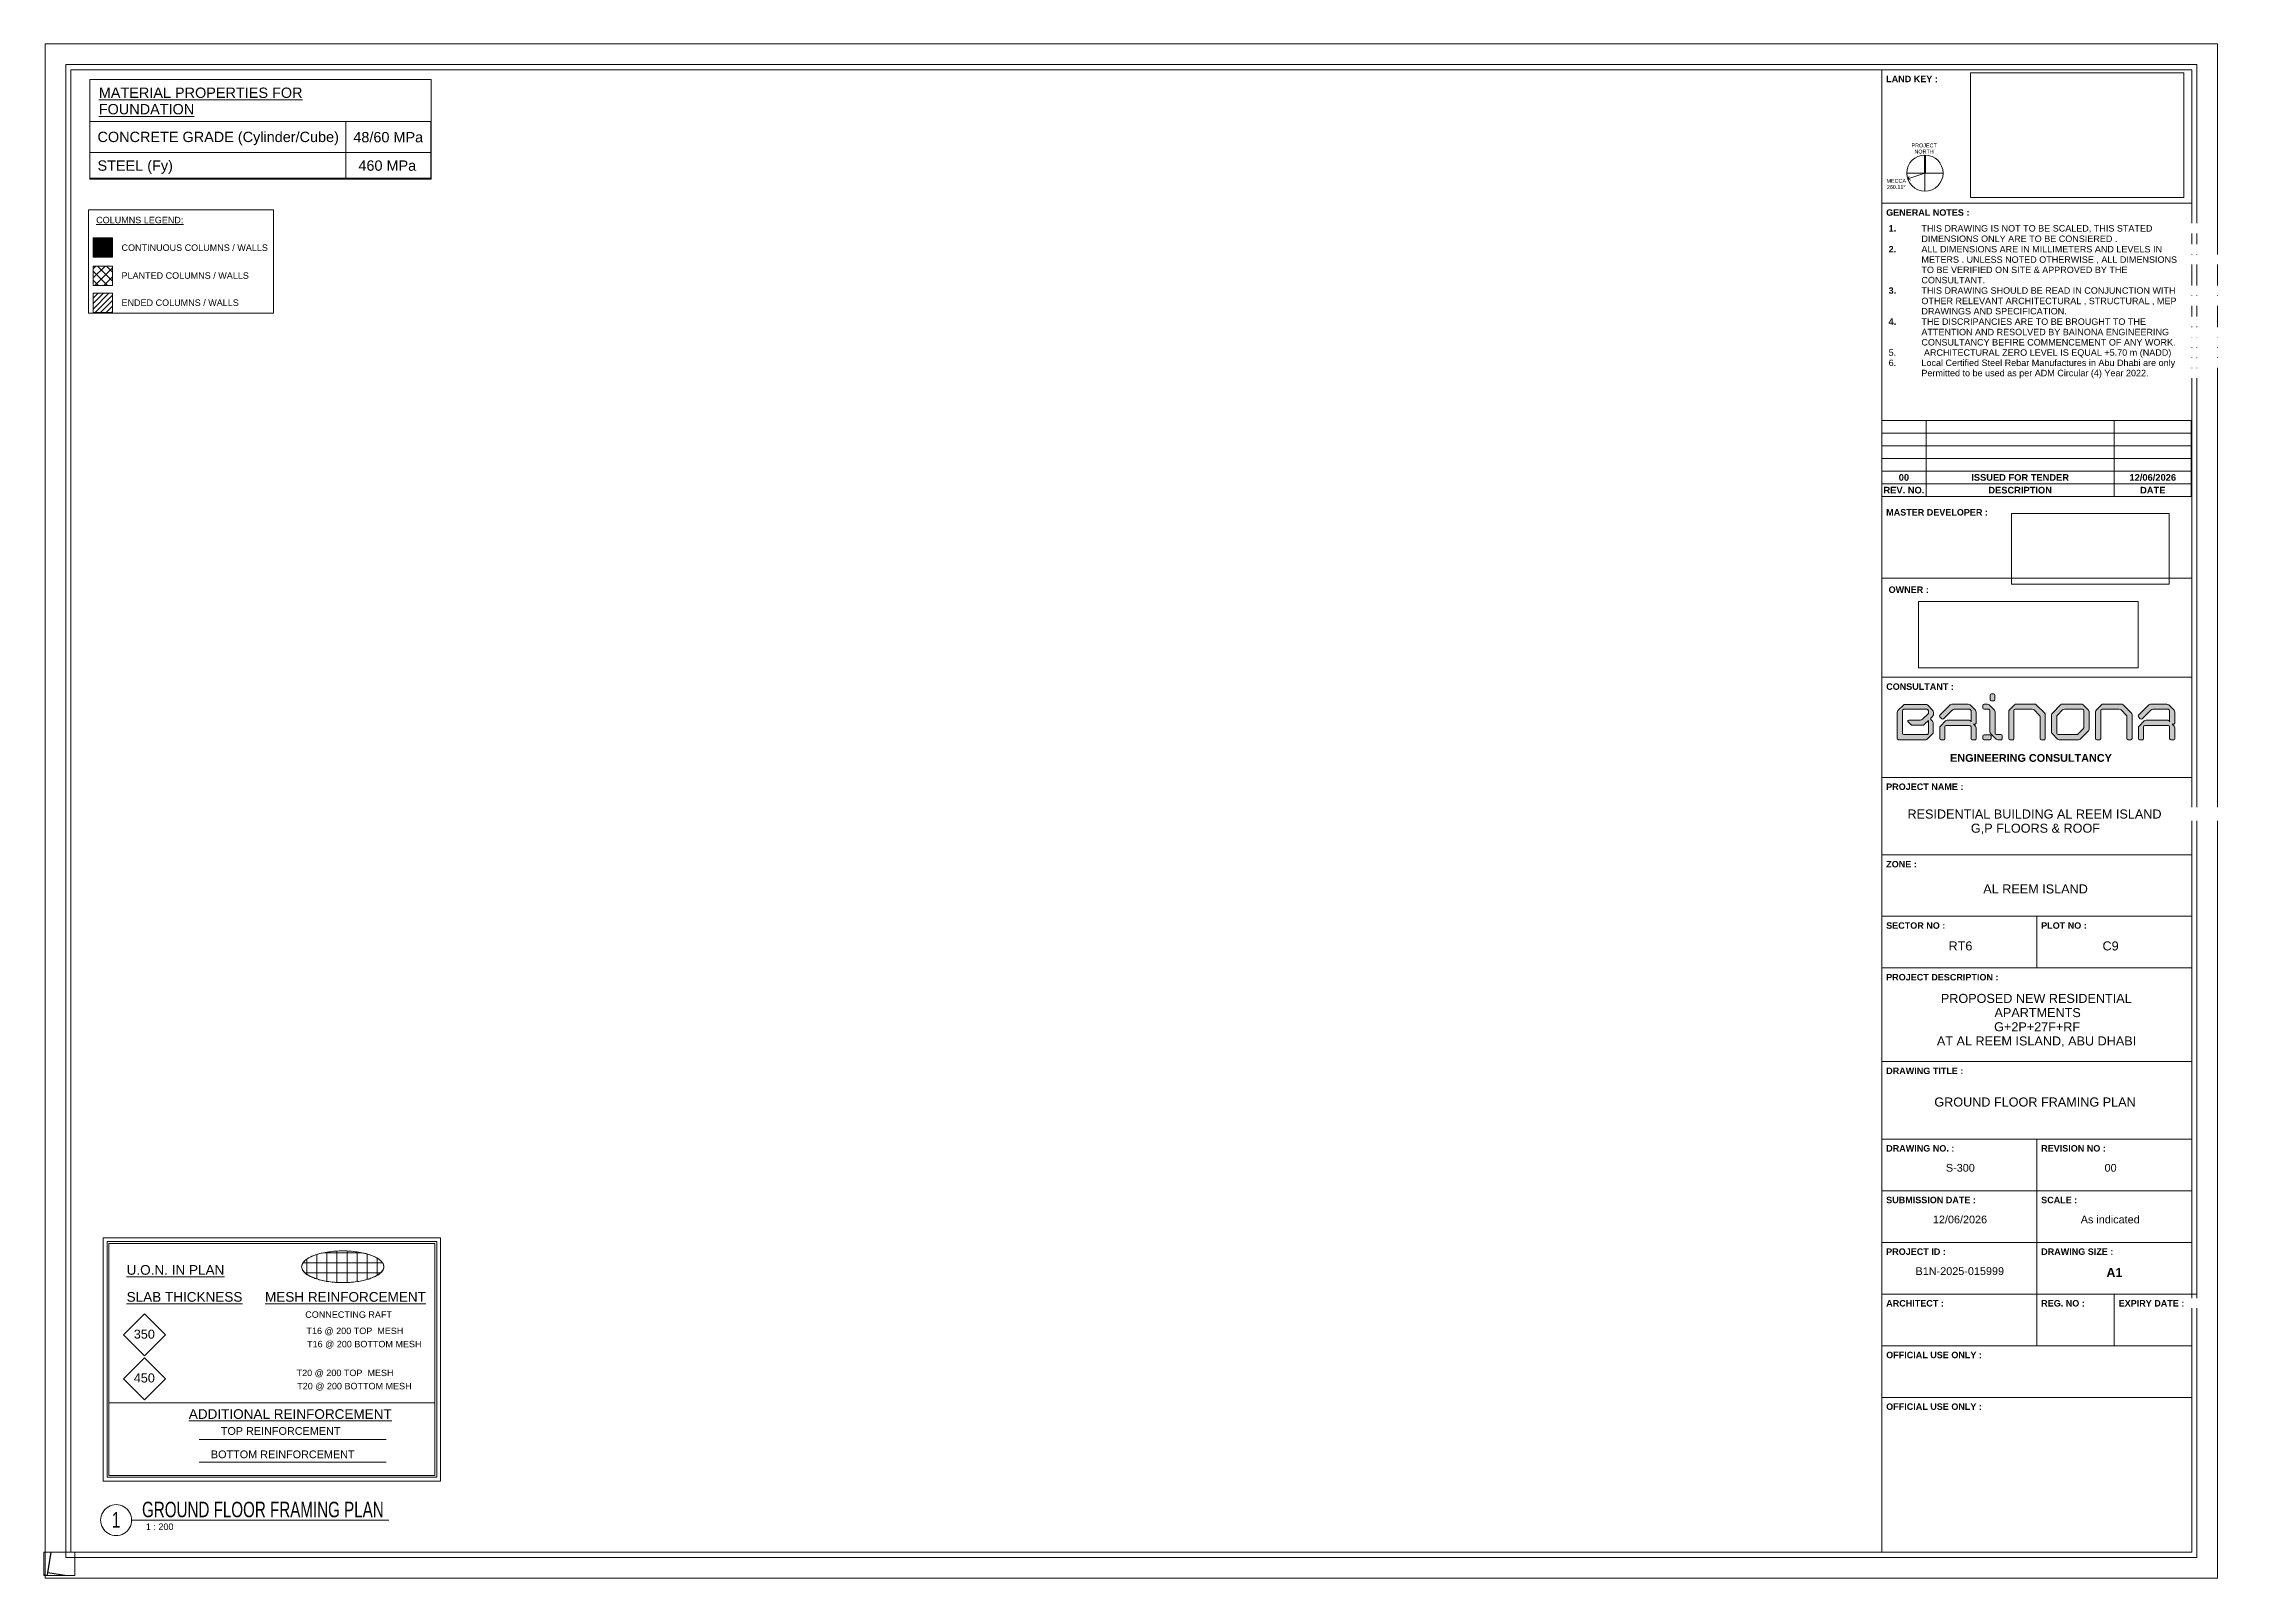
# Paper-space layout 'Layout1' of a CAD drawing. Header units: millimetres. Extents: x 0 to 849, y -1 to 593.
# The model-space entities are those that its viewports show. They can reach past a viewport. Long polylines and large blocks are cut down to what shows.
import ezdxf

# ---------------------------------------------------------------- set-up
doc = ezdxf.new("R2010")
doc.units = ezdxf.units.MM
doc.linetypes.add('Grid Line', pattern=[4445, 2540, -634.9999999999999, 634.9999999999999, -634.9999999999999])
doc.linetypes.add('Hidden', pattern=[1428.75, 952.5, -476.25])
for name, color, linetype, lineweight in [('A-ANNO-DIMS', 211, 'Continuous', 5), ('A-ANNO-DIMS-200', 211, 'Continuous', 5), ('A-ANNO-NOTE', 131, 'Continuous', 5), ('A-DETL', 90, 'Continuous', 5), ('A-DETL-GENF', 92, 'Continuous', 5), ('A-DETL-THIN', 151, 'Continuous', 5), ('G-ANNO-SCHD', 231, 'Continuous', 5), ('G-ANNO-TEXT', 231, 'Continuous', 5), ('G-ANNO-TTLB', 6, 'Continuous', 5), ('G-ANNO-TTLB-MEDM', 33, 'Continuous', 15), ('G-ANNO-TTLB-THIN', 151, 'Continuous', 5), ('S-GRID', 1, 'Continuous', 5)]:
    doc.layers.add(name, color=color, linetype=linetype, lineweight=lineweight)
doc.layers.add('G-ANNO-NPLT', color=191, linetype='Continuous')
doc.styles.add('Arial Rounded MT Bold_B', font='', dxfattribs={"height": 3})
doc.styles.add('Arial_1', font='arial.ttf', dxfattribs={"height": 350})
doc.styles.add('Arial_10', font='arial.ttf', dxfattribs={"height": 3})
doc.styles.add('Arial_11', font='arial.ttf', dxfattribs={"height": 3.5})
doc.styles.add('Arial_12', font='arial.ttf', dxfattribs={"width": 0.7, "height": 5.999999682284241})
doc.styles.add('Arial_2', font='arial.ttf', dxfattribs={"height": 499.9999999999995})
doc.styles.add('Arial_4', font='arial.ttf', dxfattribs={"height": 800})
doc.styles.add('Arial_5', font='arial.ttf', dxfattribs={"height": 300})
doc.styles.add('Arial_6', font='arial.ttf', dxfattribs={"height": 375})
doc.styles.add('Arial_7', font='arial.ttf', dxfattribs={"height": 250})
doc.styles.add('Arial_8', font='arial.ttf', dxfattribs={"height": 1.5})
doc.styles.add('Arial_9', font='arial.ttf', dxfattribs={"height": 2.5})
doc.styles.add('Arial_B', font='arialbd.ttf', dxfattribs={"height": 2.5})
doc.styles.add('Arial_B_1', font='arialbd.ttf', dxfattribs={"height": 3.5})
doc.styles.add('Arial_B_2', font='arialbd.ttf', dxfattribs={"height": 2.57936507936508})
doc.styles.get('Arial Rounded MT Bold_B').set_extended_font_data('Arial Rounded MT Bold', bold=True)
doc.dimstyles.new('Diagonal_-_1_75mm_Round_5mm_-1-200', dxfattribs={"dimscale": 304.8, "dimtxt": 1.171557709924342, "dimasz": 0.9842519685039369, "dimexe": 0.3280839895013123, "dimexo": 0.0625, "dimgap": 0.06561679790026247, "dimtad": 1, "dimdec": 0, "dimlfac": 304.8, "dimrnd": 5, "dimdsep": 46, "dimtxsty": 'Arial_1', "dimblk1": 'OBLIQUE', "dimblk2": 'OBLIQUE', "dimsah": 1, "dimcen": 0.09, "dimazin": 0, "dimtfac": 1, "dimtdec": 4, "dimtix": 1, "dimtmove": 0, "dimatfit": 3, "dimfxl": 0.005166677000020665, "dimfxlon": 1, "dimtvp": 1, "dimtolj": 1, "dimtzin": 0, "dimarcsym": 2})
picture_1 = doc.add_image_def('image1.png', size_in_pixel=(20171, 6075))
picture_2 = doc.add_image_def('image2.jpg', size_in_pixel=(1469, 659))
picture_3 = doc.add_image_def('image3.png', size_in_pixel=(853, 498))

psp = doc.layouts.get("Layout1")

msp = doc.modelspace()

# ---------------------------------------------------------------- texts
at = {"layer": 'G-ANNO-TEXT', "color": 7, "lineweight": 13, "attachment_point": 1}
for s, insert, char_height, width, style in [('\\L COLUMNS LEGEND:', (127728.0570302626, 11186.5995817952), 500.0000000000001, 8385.65125, 'Arial_2'), ('CONTINUOUS COLUMNS / WALLS', (129886.3982713371, 9047.724383211886), 500.0000000000001, 13740.92375, 'Arial_2'), ('PLANTED COLUMNS / WALLS ', (129886.3982713371, 6887.287322952154), 500.0000000000001, 12185.65, 'Arial_2'), ('T16 @ 200 TOP  MESH', (179879.1825776471, 6366.650256336495), 250, 4545.568125, 'Arial_7'), ('T16 @ 200 BOTTOM MESH', (179902.0043572558, 5855.563936754303), 250, 5363.289374999999, 'Arial_7'), ('ENDED COLUMNS / WALLS ', (129886.3982713371, 4787.287322952154), 500.0000000000001, 11239.65875, 'Arial_2'), ('T20 @ 200 TOP  MESH', (179497.1565867798, 4740.073199709635), 250, 4545.568125, 'Arial_7'), ('T20 @ 200 BOTTOM MESH', (179519.9783663886, 4228.986880127442), 250, 5363.289374999999, 'Arial_7')]:
    msp.add_mtext(s, dxfattribs=dict(at, insert=insert, char_height=char_height, width=width, style=style))
at = {"layer": 'G-ANNO-TEXT', "color": 7, "char_height": 800, "attachment_point": 1, "style": 'Arial_4'}
for s, insert, width in [('\\LMATERIAL PROPERTIES FOR ', (144968.7497849204, 11034.69372015245), 19657.3775), ('\\LFOUNDATION', (144968.7497849204, 9764.693720152445), 8994.93375), ('CONCRETE GRADE (Cylinder/Cube)', (144868.7497849205, 7615.818521569119), 22719.82375), ('48/60 MPa', (164675.3499478, 7595.818521569086), 6589.871249999999), ('STEEL (Fy)', (144868.7497849204, 5395.818521569114), 7102.951249999999), ('460 MPa', (165068.7497849204, 5395.818521569076), 5451.475)]:
    msp.add_mtext(s, dxfattribs=dict(at, insert=insert, width=width))
at = {"layer": 'G-ANNO-TEXT', "color": 7, "attachment_point": 1, "rotation": 359.9999979155917}
for s, insert, char_height, width, style in [('\\LU.O.N. IN PLAN', (172915.8784340025, 8788.904978780125), 375, 4617.719999999999, 'Arial_6'), ('\\LSLAB THICKNESS', (172915.8784340025, 7744.382857934403), 375, 5475.525624999999, 'Arial_6'), ('\\LMESH REINFORCEMENT', (178274.6285906501, 7744.382857934403), 375, 7632.064999999999, 'Arial_6'), ('350', (173194.1071764868, 6289.183866401088), 350.0000000000001, 1010.12625, 'Arial_1'), ('450', (173194.1071017066, 4593.641327451575), 350.0000000000001, 1010.12625, 'Arial_1'), ('\\LADDITIONAL REINFORCEMENT', (175322.9155164759, 3208.824823288262), 375, 9628.266875000001, 'Arial_6'), ('TOP REINFORCEMENT', (176562.4194859124, 2516.405532702993), 300, 5691.98125, 'Arial_5'), ('BOTTOM REINFORCEMENT', (176178.0980140105, 1610.574525049126), 300, 6838.394375, 'Arial_5')]:
    msp.add_mtext(s, dxfattribs=dict(at, insert=insert, char_height=char_height, width=width, style=style))
at = {"layer": 'G-ANNO-TEXT', "color": 7, "lineweight": 13, "insert": (179734.1815172255, 6996.832159954275), "char_height": 250, "width": 4313.07875, "attachment_point": 1, "rotation": 359.9999516500924, "style": 'Arial_7'}
msp.add_mtext(' CONNECTING RAFT ', dxfattribs=at)

# ---------------------------------------------------------------- blocks, each defined once
blk = doc.blocks.new('BEC-2099-AR-A1 - BEC-2099-AR-A1-6533615-GROUND FLOOR FRAMING PLAN')
at = {"layer": 'G-ANNO-TTLB'}
h = blk.add_hatch(color=256, dxfattribs=at)
edge = h.paths.add_edge_path()
edge.add_line((727.8110208895457, 542.9618472437874), (727.8110208895457, 549.9491229277986))
edge.add_arc((728.2328958895457, 542.9618472437872), 7.000000000000099, 86.54481232494561, 93.4551876750561, ccw=False)
edge.add_line((728.6547708895456, 549.9491229277986), (728.6547708895456, 542.9618472437874))
edge.add_line((728.6547708895456, 542.9618472437874), (727.8110208895457, 542.9618472437874))
h = blk.add_hatch(color=256, dxfattribs=at)
edge = h.paths.add_edge_path()
edge.add_arc((811.8291276470263, 328.1980181235741), 1.000000000000249, 135.0000000000061, 179.9999999999906, ccw=False)
edge.add_line((811.1220208658395, 328.9051249047607), (813.0628673966796, 330.8459714356009))
edge.add_arc((813.7699741778662, 330.1388646544144), 1, 90.0000000000004, 135.0000000000011, ccw=False)
edge.add_line((813.7699741778662, 331.1388646544143), (821.9596224302775, 331.1388646544143))
edge.add_spline(control_points=[(821.9596224302775, 331.1388646544143), (822.1346801880206, 331.1541802236791), (822.4407477002944, 331.1326263001855), (822.7677049590624, 330.9437402288747), (822.8975804584803, 330.7134460572876), (822.9404942065828, 330.5722064404823)], knot_values=[0, 0, 0, 0, 0.3333333333333334, 0.6666666666666667, 1, 1, 1, 1], degree=3, periodic=0)
edge.add_line((822.9404942065828, 330.5722064404823), (822.9404942065828, 334.8616219648754))
edge.add_arc((822.4404942065827, 334.8616219648754), 0.5000000000001137, 0, 90)
edge.add_line((822.4404942065827, 335.3616219648754), (816.384724601073, 335.3616219648754))
edge.add_arc((816.384724601073, 334.3616219648754), 0.9999999999999277, 90, 135.0000000000035)
edge.add_line((815.6776178198864, 335.0687287460619), (812.2984813016054, 331.6895922277809))
edge.add_arc((811.9449279110121, 332.0431456183743), 0.500000000000004, 225.0000000000069, 315.0000000000023, ccw=False)
edge.add_line((811.5913745204189, 331.6895922277808), (810.8842677392322, 332.3966990089675))
edge.add_arc((811.2378211298258, 332.7502523995607), 0.5000000000001648, 135.0000000000257, 224.9999999999746, ccw=False)
edge.add_line((810.8842677392322, 333.103805790154), (814.8491906951402, 337.0687287460619))
edge.add_arc((815.5562974763269, 336.3616219648754), 1.000000000000114, 90.0000000000004, 135.0000000000024, ccw=False)
edge.add_line((815.5562974763269, 337.3616219648754), (821.8933293824066, 337.3616219648754))
edge.add_arc((821.8933293824066, 336.3616219648754), 0.9999999999999277, 44.999999999996874, 90.0000000000004, ccw=False)
edge.add_line((822.6004361635931, 337.0687287460619), (824.6476009877692, 335.0215639218858))
edge.add_arc((823.9404942065826, 334.3144571406992), 1.00000000000012, 1.9895196601282805e-12, 44.99999999999022, ccw=False)
edge.add_line((824.9404942065827, 334.3144571406993), (824.9404942065827, 330.1379439523085))
edge.add_spline(control_points=[(824.9404942065828, 330.1379439523085), (824.9404942065825, 330.0264514796527), (824.884996859249, 329.791351612014), (824.6519080004527, 329.6401257128542), (824.3466725901229, 329.6013667582235), (824.1302329355248, 329.6042901738467), (823.9637408935264, 329.6236916431961), (823.874945137794, 329.637755509271)], knot_values=[0, 0, 0, 0, 0.25, 0.625, 0.75, 0.875, 1, 1, 1, 1], degree=3, periodic=0)
edge.add_line((823.874945137794, 329.637755509271), (824.6476009877692, 328.8650996592957))
edge.add_arc((823.9404942065823, 328.157992878109), 1.000000000000341, 6.87805368215777e-12, 44.99999999999051, ccw=False)
edge.add_line((824.9404942065827, 328.1579928781092), (824.9404942065827, 324.0709502710675))
edge.add_arc((824.4404942065827, 324.0709502710675), 0.5, -90, 2.8421709430404007e-13, ccw=False)
edge.add_line((824.4404942065827, 323.5709502710675), (823.4404942065828, 323.5709502710675))
edge.add_arc((823.4404942065828, 324.0709502710675), 0.5, 180.0000000000004, 270, ccw=False)
edge.add_line((822.9404942065828, 324.0709502710675), (822.9404942065828, 328.6388646544143))
edge.add_arc((822.4404942065827, 328.6388646544143), 0.5000000000001137, 0, 90)
edge.add_line((822.4404942065827, 329.1388646544143), (813.329127647026, 329.1388646544143))
edge.add_arc((813.329127647026, 328.6388646544143), 0.5, 90, 180)
edge.add_line((812.829127647026, 328.6388646544143), (812.829127647026, 324.0709502710676))
edge.add_arc((812.329127647026, 324.0709502710676), 0.5, -90, 2.8421709430404007e-13, ccw=False)
edge.add_line((812.329127647026, 323.5709502710675), (811.3291276470261, 323.5709502710675))
edge.add_arc((811.3291276470261, 324.0709502710676), 0.5, 180.0000000000004, 270, ccw=False)
edge.add_line((810.8291276470261, 324.0709502710676), (810.8291276470261, 328.1980181235742))
edge = h.paths.add_edge_path()
edge.add_line((803.4167673576507, 335.4006844648755), (796.7725457152068, 335.4006844648755))
edge.add_arc((796.7725457152068, 334.9006844648755), 0.5, 90, 180)
edge.add_line((796.2725457152068, 334.9006844648755), (796.2725457152068, 324.0709502710677))
edge.add_arc((795.7725457152068, 324.0709502710677), 0.5, -90, 2.8421709430404007e-13, ccw=False)
edge.add_line((795.7725457152068, 323.5709502710677), (794.7725457152068, 323.5709502710677))
edge.add_arc((794.7725457152068, 324.0709502710677), 0.5, 180.0000000000004, 270, ccw=False)
edge.add_line((794.2725457152068, 324.0709502710677), (794.2725457152068, 334.4397469648755))
edge.add_arc((795.2725457152071, 334.4397469648754), 1.00000000000041, 135.0000000000061, 179.9999999999938, ccw=False)
edge.add_line((794.5654389340202, 335.146853746062), (796.5263764340202, 337.107791246062))
edge.add_arc((797.2334832152068, 336.4006844648756), 1, 90.0000000000004, 135.0000000000027, ccw=False)
edge.add_line((797.2334832152068, 337.4006844648756), (804.245194482397, 337.4006844648756))
edge.add_arc((804.245194482397, 336.4006844648756), 1.000000000000008, 44.999999999993406, 90.0000000000004, ccw=False)
edge.add_line((804.9523012635836, 337.107791246062), (808.1129835971072, 333.9471089125383))
edge.add_arc((807.4058768159204, 333.2400021313517), 1.000000000000341, 6.87805368215777e-12, 44.999999999991076, ccw=False)
edge.add_line((808.4058768159207, 333.2400021313518), (808.4058768159207, 324.0709502710677))
edge.add_arc((807.9058768159207, 324.0709502710677), 0.5, -90, 2.8421709430404007e-13, ccw=False)
edge.add_line((807.9058768159207, 323.5709502710677), (806.9058768159208, 323.5709502710677))
edge.add_arc((806.9058768159208, 324.0709502710677), 0.5, 180.0000000000004, 270, ccw=False)
edge.add_line((806.4058768159208, 324.0709502710677), (806.4058768159208, 332.4115750066055))
edge.add_arc((805.4058768159205, 332.4115750066053), 1.00000000000033, 9.770663981452985e-12, 44.99999999999194)
edge.add_line((806.1129835971074, 333.118681787792), (804.1238741388373, 335.107791246062))
edge.add_arc((803.4167673576507, 334.4006844648756), 1.000000000000114, 44.99999999999797, 90)
edge = h.paths.add_edge_path()
edge.add_line((787.6560850526954, 323.5709502710678), (780.2349367666799, 323.5709502710678))
edge.add_arc((780.2349367666799, 324.5709502710678), 1.000000000000008, 224.9999999999988, 270, ccw=False)
edge.add_line((779.5278299854933, 323.8638434898812), (777.5405525375395, 325.851120937835))
edge.add_arc((778.2476593187264, 326.5582277190217), 1.000000000000369, 180.0000000000085, 224.9999999999912, ccw=False)
edge.add_line((777.247659318726, 326.5582277190215), (777.247659318726, 333.1952581117606))
edge.add_arc((778.2476593187264, 333.1952581117604), 1.00000000000041, 135.0000000000073, 179.9999999999938, ccw=False)
edge.add_line((777.5405525375395, 333.9023648929471), (780.7459788906548, 337.1077912460623))
edge.add_arc((781.4530856718413, 336.4006844648757), 1, 90.0000000000004, 135.0000000000004, ccw=False)
edge.add_line((781.4530856718413, 337.4006844648757), (788.7422495452382, 337.4006844648757))
edge.add_arc((788.7422495452382, 336.4006844648757), 1.000000000000008, 44.9999999999946, 90.0000000000004, ccw=False)
edge.add_line((789.4493563264249, 337.1077912460622), (791.4974684782777, 335.0596790942093))
edge.add_arc((790.7903616970912, 334.3525723130227), 1.000000000000137, 3.581135388230905e-12, 44.999999999999375, ccw=False)
edge.add_line((791.7903616970912, 334.3525723130228), (791.7903616970912, 327.7052269154633))
edge.add_arc((790.7903616970909, 327.7052269154634), 1.000000000000249, 315.00000000000693, 359.99999999999346, ccw=False)
edge.add_line((791.4974684782777, 326.9981201342767), (788.3631918338821, 323.8638434898811))
edge.add_arc((787.6560850526954, 324.5709502710678), 1, 270, 315, ccw=False)
edge = h.paths.add_edge_path()
edge.add_arc((780.247659318726, 332.4360310107276), 0.9999999999999932, 135.0000000000009, 179.9999999999984)
edge.add_line((779.247659318726, 332.4360310107276), (779.247659318726, 326.0709502710678))
edge.add_arc((779.747659318726, 326.0709502710678), 0.5, 180, 269.9999999999996)
edge.add_line((779.747659318726, 325.5709502710678), (786.8276579279494, 325.5709502710678))
edge.add_arc((786.8276579279494, 326.5709502710678), 1.000000000000008, 269.9999999999996, 315.0000000000008)
edge.add_line((787.534764709136, 325.8638434898812), (789.4974684782778, 327.8265472590229))
edge.add_arc((788.7903616970912, 328.5336540402095), 1.000000000000085, 315.0000000000019, 359.999999999998)
edge.add_line((789.7903616970913, 328.5336540402095), (789.7903616970913, 334.9006844648756))
edge.add_arc((789.2903616970913, 334.9006844648756), 0.5, 0, 90)
edge.add_line((789.2903616970913, 335.4006844648757), (782.2123127728742, 335.4006844648757))
edge.add_arc((782.2123127728742, 334.4006844648757), 1.000000000000008, 90, 135.0000000000057)
edge.add_line((781.5052059916875, 335.1077912460622), (779.5405525375395, 333.1431377919142))
edge = h.paths.add_edge_path()
edge.add_line((769.7875685192995, 335.4006844648757), (763.1433468768555, 335.4006844648757))
edge.add_arc((763.1433468768555, 334.9006844648756), 0.5, 90, 180)
edge.add_line((762.6433468768555, 334.9006844648756), (762.6433468768555, 324.0709502710678))
edge.add_arc((762.1433468768555, 324.0709502710678), 0.5, -90, 2.8421709430404007e-13, ccw=False)
edge.add_line((762.1433468768555, 323.5709502710678), (761.1433468768556, 323.5709502710678))
edge.add_arc((761.1433468768556, 324.0709502710678), 0.5, 180.0000000000004, 270, ccw=False)
edge.add_line((760.6433468768556, 324.0709502710678), (760.6433468768556, 334.4397469648757))
edge.add_arc((761.6433468768558, 334.4397469648755), 1.000000000000249, 135.0000000000061, 179.9999999999906, ccw=False)
edge.add_line((760.9362400956691, 335.1468537460622), (762.897177595669, 337.1077912460622))
edge.add_arc((763.6042843768556, 336.4006844648757), 1.000000000000114, 90.0000000000004, 135.0000000000017, ccw=False)
edge.add_line((763.6042843768556, 337.4006844648757), (770.6159956440458, 337.4006844648757))
edge.add_arc((770.6159956440458, 336.4006844648757), 1.000000000000008, 44.999999999999204, 90.0000000000004, ccw=False)
edge.add_line((771.3231024252324, 337.1077912460622), (774.4837847587561, 333.9471089125385))
edge.add_arc((773.7766779775692, 333.2400021313518), 1.000000000000369, 8.526512829121202e-12, 44.999999999991076, ccw=False)
edge.add_line((774.7766779775695, 333.240002131352), (774.7766779775695, 324.0709502710678))
edge.add_arc((774.2766779775694, 324.0709502710678), 0.5000000000001137, -90, 2.8421709430404007e-13, ccw=False)
edge.add_line((774.2766779775694, 323.5709502710678), (773.2766779775695, 323.5709502710678))
edge.add_arc((773.2766779775695, 324.0709502710678), 0.5, 180.0000000000004, 270, ccw=False)
edge.add_line((772.7766779775695, 324.0709502710678), (772.7766779775695, 332.4115750066056))
edge.add_arc((771.7766779775692, 332.4115750066055), 1.00000000000041, 6.513775987635584e-12, 44.99999999999309)
edge.add_line((772.4837847587561, 333.1186817877921), (770.494675300486, 335.1077912460622))
edge.add_arc((769.7875685192995, 334.4006844648757), 1, 45, 90)
edge = h.paths.add_edge_path()
edge.add_line((753.4273462779947, 339.1063894417987), (753.4273462779947, 340.827595211005))
edge.add_arc((753.9273462779947, 340.827595211005), 0.5, 90.0000000000004, 180.0000000000004, ccw=False)
edge.add_line((753.9273462779947, 341.327595211005), (754.7273462779947, 341.327595211005))
edge.add_arc((754.7273462779947, 340.827595211005), 0.5000000000001137, 2.8421709430404007e-13, 90.0000000000004, ccw=False)
edge.add_line((755.2273462779948, 340.827595211005), (755.2273462779948, 339.1063894417987))
edge.add_arc((754.7273462779947, 339.1063894417987), 0.5000000000001137, -90, 2.8421709430404007e-13, ccw=False)
edge.add_line((754.7273462779947, 338.6063894417987), (753.9273462779947, 338.6063894417987))
edge.add_arc((753.9273462779947, 339.1063894417987), 0.5, 180.0000000000004, 270, ccw=False)
edge = h.paths.add_edge_path()
edge.add_line((751.112078508026, 325.528912377971), (753.3351562405595, 325.528912377971))
edge.add_arc((753.3351562405595, 325.0289123779709), 0.5, 2.8421709430404007e-13, 90.0000000000004, ccw=False)
edge.add_line((753.8351562405595, 325.0289123779709), (753.8351562405595, 324.0709502710678))
edge.add_arc((753.3351562405595, 324.0709502710678), 0.5, -90, 2.8421709430404007e-13, ccw=False)
edge.add_line((753.3351562405595, 323.5709502710678), (751.112078508026, 323.5709502710678))
edge.add_arc((751.112078508026, 324.0709502710678), 0.5, 180.0000000000004, 270, ccw=False)
edge.add_line((750.612078508026, 324.0709502710678), (750.612078508026, 325.0289123779709))
edge.add_arc((751.112078508026, 325.0289123779709), 0.5, 90.0000000000004, 180.0000000000004, ccw=False)
edge = h.paths.add_edge_path()
edge.add_line((750.612078508026, 335.8616219648757), (750.612078508026, 336.8616219648757))
edge.add_arc((751.112078508026, 336.8616219648757), 0.5, 90.0000000000004, 180.0000000000004, ccw=False)
edge.add_line((751.112078508026, 337.3616219648757), (752.4194683810649, 337.3616219648757))
edge.add_arc((752.4194683810649, 336.3616219648757), 0.9999999999999277, 44.999999999996874, 90.0000000000004, ccw=False)
edge.add_line((753.1265751622515, 337.0687287460622), (755.0953905591813, 335.0999133491324))
edge.add_arc((754.3882837779944, 334.3928065679457), 1.000000000000341, 6.87805368215777e-12, 44.999999999991076, ccw=False)
edge.add_line((755.3882837779947, 334.3928065679459), (755.3882837779947, 326.0709502710678))
edge.add_arc((755.8882837779947, 326.0709502710678), 0.5, 180, 269.9999999999996)
edge.add_line((755.8882837779947, 325.5709502710678), (757.6090221781118, 325.5709502710678))
edge.add_arc((757.6090221781118, 325.0709502710678), 0.5, 2.8421709430404007e-13, 90.0000000000004, ccw=False)
edge.add_line((758.1090221781118, 325.0709502710678), (758.1090221781118, 324.0709502710678))
edge.add_arc((757.6090221781118, 324.0709502710678), 0.5, -90, 2.8421709430404007e-13, ccw=False)
edge.add_line((757.6090221781118, 323.5709502710678), (756.4416007141839, 323.5709502710678))
edge.add_arc((756.4416007141839, 324.5709502710678), 0.9999999999999277, 224.9999999999966, 270, ccw=False)
edge.add_line((755.7344939329973, 323.8638434898812), (753.6811769968082, 325.9171604260703))
edge.add_arc((754.3882837779951, 326.6242672072569), 1.000000000000341, 180.0000000000065, 224.9999999999901, ccw=False)
edge.add_line((753.3882837779947, 326.6242672072568), (753.3882837779947, 334.8616219648756))
edge.add_arc((752.8882837779947, 334.8616219648756), 0.5, 0, 90)
edge.add_line((752.8882837779947, 335.3616219648757), (751.112078508026, 335.3616219648757))
edge.add_arc((751.112078508026, 335.8616219648757), 0.5, 180.0000000000004, 270, ccw=False)
edge = h.paths.add_edge_path()
edge.add_arc((734.9352807094931, 328.1980181235743), 1.00000000000033, 135.0000000000084, 179.9999999999906, ccw=False)
edge.add_line((734.2281739283062, 328.905124904761), (736.1690204591464, 330.8459714356011))
edge.add_arc((736.876127240333, 330.1388646544146), 1, 90.0000000000004, 135.0000000000011, ccw=False)
edge.add_line((736.876127240333, 331.1388646544146), (745.0657754927443, 331.1388646544146))
edge.add_spline(control_points=[(745.0657754927443, 331.1388646544145), (745.2408332504874, 331.1541802236794), (745.5469007627609, 331.1326263001857), (745.8738580215286, 330.943740228875), (746.0037335209473, 330.7134460572878), (746.0466472690495, 330.5722064404826)], knot_values=[0, 0, 0, 0, 0.3333333333333334, 0.6666666666666667, 1, 1, 1, 1], degree=3, periodic=0)
edge.add_line((746.0466472690495, 330.5722064404826), (746.0466472690495, 334.8616219648756))
edge.add_arc((745.5466472690495, 334.8616219648756), 0.5, 0, 90)
edge.add_line((745.5466472690495, 335.3616219648757), (739.4908776635398, 335.3616219648757))
edge.add_arc((739.4908776635398, 334.3616219648757), 0.9999999999999277, 90, 135.0000000000035)
edge.add_line((738.7837708823532, 335.0687287460622), (735.4046343640722, 331.6895922277812))
edge.add_arc((735.0510809734789, 332.0431456183746), 0.5000000000000844, 225.0000000000023, 314.9999999999977, ccw=False)
edge.add_line((734.6975275828855, 331.6895922277811), (733.990420801699, 332.3966990089677))
edge.add_arc((734.3439741922925, 332.750252399561), 0.5000000000002452, 135.0000000000211, 224.9999999999793, ccw=False)
edge.add_line((733.990420801699, 333.1038057901543), (737.955343757607, 337.0687287460622))
edge.add_arc((738.6624505387936, 336.3616219648757), 1, 90.0000000000004, 135.0000000000004, ccw=False)
edge.add_line((738.6624505387936, 337.3616219648757), (744.9994824448734, 337.3616219648757))
edge.add_arc((744.9994824448734, 336.3616219648757), 0.9999999999999277, 44.999999999996874, 90.0000000000004, ccw=False)
edge.add_line((745.7065892260599, 337.0687287460622), (747.753754050236, 335.0215639218861))
edge.add_arc((747.0466472690495, 334.3144571406995), 1.000000000000069, 1.9895196601282805e-12, 44.99999999999869, ccw=False)
edge.add_line((748.0466472690495, 334.3144571406996), (748.0466472690495, 330.1379439523088))
edge.add_spline(control_points=[(748.0466472690496, 330.1379439523088), (748.0466472690493, 330.0264514796528), (747.9911499217156, 329.7913516120138), (747.7580610629196, 329.6401257128543), (747.4528256525892, 329.6013667582239), (747.2363859979915, 329.6042901738469), (747.0698939559932, 329.6236916431964), (746.9810982002608, 329.6377555092712)], knot_values=[0, 0, 0, 0, 0.25, 0.625, 0.75, 0.875, 1, 1, 1, 1], degree=3, periodic=0)
edge.add_line((746.9810982002608, 329.6377555092712), (747.753754050236, 328.8650996592959))
edge.add_arc((747.0466472690491, 328.1579928781093), 1.000000000000369, 8.526512829121202e-12, 44.999999999991076, ccw=False)
edge.add_line((748.0466472690495, 328.1579928781094), (748.0466472690495, 324.0709502710678))
edge.add_arc((747.5466472690495, 324.0709502710678), 0.5, -90, 2.8421709430404007e-13, ccw=False)
edge.add_line((747.5466472690495, 323.5709502710678), (746.5466472690496, 323.5709502710678))
edge.add_arc((746.5466472690496, 324.0709502710678), 0.5000000000001137, 180.0000000000004, 270, ccw=False)
edge.add_line((746.0466472690495, 324.0709502710678), (746.0466472690495, 328.6388646544146))
edge.add_arc((745.5466472690495, 328.6388646544146), 0.5, 0, 90)
edge.add_line((745.5466472690495, 329.1388646544146), (736.4352807094928, 329.1388646544146))
edge.add_arc((736.4352807094928, 328.6388646544146), 0.5, 90, 180)
edge.add_line((735.9352807094928, 328.6388646544146), (735.9352807094928, 324.0709502710679))
edge.add_arc((735.4352807094928, 324.0709502710679), 0.5, -90, 2.8421709430404007e-13, ccw=False)
edge.add_line((735.4352807094928, 323.5709502710678), (734.4352807094929, 323.5709502710678))
edge.add_arc((734.4352807094929, 324.0709502710679), 0.5000000000001137, 180.0000000000004, 270, ccw=False)
edge.add_line((733.9352807094928, 324.0709502710679), (733.9352807094928, 328.1980181235745))
edge = h.paths.add_edge_path()
edge.add_line((721.9338382625883, 331.1427747997732), (726.3990166673642, 331.1427747997732))
edge.add_arc((726.3990166673642, 332.430658508417), 1.287883708643809, 269.9999999999996, 314.9999999999961)
edge.add_line((727.3096879711259, 331.5199872046553), (729.5397548747153, 333.7500541082447))
edge.add_line((729.5397548747153, 333.7500541082447), (729.5397548747153, 334.8311831880392))
edge.add_arc((728.994287227955, 334.8311831880392), 0.545467646760244, 0, 90)
edge.add_line((728.994287227955, 335.3766508347995), (719.9842992915278, 335.3766508347995))
edge.add_arc((719.9842992915278, 334.8766508347995), 0.5000000000001137, 90, 180)
edge.add_line((719.4842992915277, 334.8766508347995), (719.4842992915277, 326.0743074058797))
edge.add_arc((719.9842992915278, 326.0743074058797), 0.5000000000001137, 180, 269.9999999999996)
edge.add_line((719.9842992915278, 325.5743074058797), (729.0397548747153, 325.5743074058797))
edge.add_arc((729.0397548747153, 326.0743074058797), 0.5, 269.9999999999996, 360)
edge.add_line((729.5397548747153, 326.0743074058797), (729.5397548747153, 331.0047136247177))
edge.add_line((729.5397548747153, 331.0047136247177), (728.0881715209174, 329.5531302709197))
edge.add_arc((727.2040331173754, 330.4372686744618), 1.250360521303946, 270, 315.0000000000068, ccw=False)
edge.add_line((727.2040331173754, 329.1869081531578), (723.4120591158396, 329.1869081531578))
edge.add_arc((723.4120591158396, 330.1869081531578), 1.000000000000008, 224.9999999999943, 270, ccw=False)
edge.add_line((722.704952334653, 329.4798013719712), (721.6726187051576, 330.5121350014667))
edge.add_arc((721.9338382625883, 330.7733545588975), 0.3694202408757974, 90.0000000000004, 225.0000000000132, ccw=False)
edge = h.paths.add_edge_path()
edge.add_line((717.4930551457359, 324.1095690959951), (717.4930551457359, 334.1907335062887))
edge.add_arc((718.4930551457355, 334.1907335062888), 0.9999999999996061, 134.9999999999843, 180.0000000000033, ccw=False)
edge.add_line((717.7859483645493, 334.8978402874752), (719.8817119479907, 336.9936038709165))
edge.add_arc((720.5888187291773, 336.2864970897299), 1.000000000000114, 90.0000000000004, 135.0000000000017, ccw=False)
edge.add_line((720.5888187291773, 337.2864970897299), (728.5770310665151, 337.2864970897299))
edge.add_arc((728.5770310665151, 336.2864970897299), 0.9999999999999277, 44.999999999996874, 90.0000000000004, ccw=False)
edge.add_line((729.2841378477017, 336.9936038709164), (731.1779885681949, 335.0997531504233))
edge.add_arc((729.0374857281158, 333.7989142813916), 2.504782260311259, -13.71186906291382, 31.288130937082826, ccw=False)
edge.add_arc((728.4927480464513, 334.4955610645445), 3.245667605803576, 311.35814427864, 336.5736679917516, ccw=False)
edge.add_arc((730.9677492987981, 331.6840855419679), 0.5000000000000018, 131.3581442786396, 230.6965149848086)
edge.add_arc((728.9258833420956, 329.1897223901328), 2.723517351957843, 22.351409938456186, 50.696514984818975, ccw=False)
edge.add_line((731.4447797587482, 330.225438378515), (731.4447797587482, 326.5359442975761))
edge.add_arc((730.4447797587479, 326.5359442975762), 1.000000000000249, 315.00000000000693, 359.99999999999346, ccw=False)
edge.add_line((731.1518865399347, 325.8288375163895), (729.2255113383537, 323.9024623148085))
edge.add_arc((728.5184045571672, 324.609569095995), 1, 270, 315, ccw=False)
edge.add_line((728.5184045571672, 323.609569095995), (717.9930551457359, 323.609569095995))
edge.add_arc((717.9930551457359, 324.1095690959951), 0.5, 180.0000000000004, 270, ccw=False)
at = {"layer": 'A-ANNO-NOTE'}
for p, q in [((728.2328958895457, 549.9618472437874), (728.2328958895457, 542.9618472437874)), ((721.2328958895458, 542.9618472437874), (735.2328958895457, 542.9618472437874)), ((728.2328958895457, 542.9618472437874), (721.6142658603504, 540.6828701625873)), ((721.6142658603504, 540.6828701625873), (722.0817061396125, 541.6852990763895)), ((721.6142658603504, 540.6828701625873), (722.5997706910583, 540.1807303707419)), ((728.2328958895457, 542.9618472437874), (728.2328958895457, 535.9618472437874))]:
    blk.add_line(p, q, dxfattribs=at)
for radius, start, end in [(7, 0, 180), (6.999999999999943, 179.9999999999995, 359.9999999999992)]:
    blk.add_arc((728.2328958895457, 542.9618472437874), radius, start, end, dxfattribs=at)
at = {"layer": 'G-ANNO-TTLB'}
for p, q in [((841.4999999998608, 593.0000000000011), (0.4999999999250331, 593.0000000000011)), ((0.4999999999249993, 593.0000000000011), (0.4999999999249993, -0.9999999999999081)), ((841.4999999998608, -0.9999999999999081), (841.4999999998608, 593.0000000000011)), ((753.4273462779947, 340.827595211005), (753.4273462779947, 339.1063894417987)), ((754.7273462779947, 341.327595211005), (753.9273462779947, 341.327595211005)), ((755.2273462779948, 339.1063894417987), (755.2273462779948, 340.827595211005)), ((717.4930551457359, 334.1907335062887), (717.4930551457359, 324.1095690959951)), ((719.8817119479907, 336.9936038709165), (717.7859483645493, 334.8978402874752)), ((719.4842992915277, 326.0743074058797), (719.4842992915277, 334.8766508347995)), ((719.9842992915278, 335.3766508347995), (728.994287227955, 335.3766508347995)), ((728.5770310665151, 337.2864970897299), (720.5888187291773, 337.2864970897299)), ((726.3990166673642, 331.1427747997732), (721.9338382625883, 331.1427747997732)), ((729.5397548747153, 333.7500541082447), (727.3096879711259, 331.5199872046553)), ((728.0881715209174, 329.5531302709197), (729.5397548747153, 331.0047136247177)), ((731.1779885681949, 335.0997531504233), (729.2841378477017, 336.9936038709164)), ((729.5397548747153, 334.8311831880392), (729.5397548747153, 333.7500541082447)), ((729.5397548747153, 331.0047136247177), (729.5397548747153, 326.0743074058797)), ((737.955343757607, 337.0687287460622), (733.990420801699, 333.1038057901543)), ((733.990420801699, 332.3966990089677), (734.6975275828855, 331.6895922277811)), ((735.4046343640722, 331.6895922277812), (738.7837708823532, 335.0687287460622)), ((745.0657754927443, 331.1388646544146), (736.876127240333, 331.1388646544146)), ((744.9994824448734, 337.3616219648757), (738.6624505387936, 337.3616219648757)), ((739.4908776635398, 335.3616219648757), (745.5466472690495, 335.3616219648757)), ((747.753754050236, 335.0215639218861), (745.7065892260599, 337.0687287460622)), ((746.0466472690495, 334.8616219648756), (746.0466472690495, 330.5722064404826)), ((748.0466472690495, 330.1379439523088), (748.0466472690495, 334.3144571406996)), ((750.612078508026, 336.8616219648757), (750.612078508026, 335.8616219648757)), ((752.4194683810649, 337.3616219648757), (751.112078508026, 337.3616219648757)), ((751.112078508026, 335.3616219648757), (752.8882837779947, 335.3616219648757)), ((755.0953905591813, 335.0999133491324), (753.1265751622515, 337.0687287460622)), ((753.3882837779947, 334.8616219648756), (753.3882837779947, 326.6242672072568)), ((753.9273462779947, 338.6063894417987), (754.7273462779947, 338.6063894417987)), ((755.3882837779947, 326.0709502710678), (755.3882837779947, 334.3928065679459)), ((760.6433468768556, 334.4397469648757), (760.6433468768556, 324.0709502710678)), ((762.897177595669, 337.1077912460622), (760.9362400956691, 335.1468537460622)), ((762.6433468768555, 324.0709502710678), (762.6433468768555, 334.9006844648756)), ((763.1433468768555, 335.4006844648757), (769.7875685192995, 335.4006844648757)), ((770.6159956440458, 337.4006844648757), (763.6042843768556, 337.4006844648757)), ((770.494675300486, 335.1077912460622), (772.4837847587561, 333.1186817877921)), ((774.4837847587561, 333.9471089125385), (771.3231024252324, 337.1077912460622)), ((772.7766779775695, 332.4115750066056), (772.7766779775695, 324.0709502710678)), ((774.7766779775695, 324.0709502710678), (774.7766779775695, 333.240002131352)), ((777.247659318726, 333.1952581117606), (777.247659318726, 326.5582277190215)), ((780.7459788906548, 337.1077912460623), (777.5405525375395, 333.9023648929471)), ((779.247659318726, 326.0709502710678), (779.247659318726, 332.4360310107276)), ((779.5405525375395, 333.1431377919142), (781.5052059916875, 335.1077912460622)), ((788.7422495452382, 337.4006844648757), (781.4530856718413, 337.4006844648757)), ((782.2123127728742, 335.4006844648757), (789.2903616970913, 335.4006844648757)), ((791.4974684782777, 335.0596790942093), (789.4493563264249, 337.1077912460622)), ((789.7903616970913, 334.9006844648756), (789.7903616970913, 328.5336540402095)), ((791.7903616970912, 327.7052269154633), (791.7903616970912, 334.3525723130228)), ((794.2725457152068, 334.4397469648755), (794.2725457152068, 324.0709502710677)), ((796.5263764340202, 337.107791246062), (794.5654389340202, 335.146853746062)), ((796.2725457152068, 324.0709502710677), (796.2725457152068, 334.9006844648755)), ((796.7725457152068, 335.4006844648755), (803.4167673576507, 335.4006844648755)), ((804.245194482397, 337.4006844648756), (797.2334832152068, 337.4006844648756)), ((804.1238741388373, 335.107791246062), (806.1129835971074, 333.118681787792)), ((808.1129835971072, 333.9471089125383), (804.9523012635836, 337.107791246062)), ((806.4058768159208, 332.4115750066055), (806.4058768159208, 324.0709502710677)), ((808.4058768159207, 324.0709502710677), (808.4058768159207, 333.2400021313518)), ((814.8491906951402, 337.0687287460619), (810.8842677392322, 333.103805790154)), ((810.8842677392322, 332.3966990089675), (811.5913745204189, 331.6895922277808)), ((812.2984813016054, 331.6895922277809), (815.6776178198864, 335.0687287460619)), ((821.9596224302775, 331.1388646544143), (813.7699741778662, 331.1388646544143)), ((821.8933293824066, 337.3616219648754), (815.5562974763269, 337.3616219648754)), ((816.384724601073, 335.3616219648754), (822.4404942065827, 335.3616219648754)), ((824.6476009877692, 335.0215639218858), (822.6004361635931, 337.0687287460619)), ((822.9404942065828, 334.8616219648754), (822.9404942065828, 330.5722064404823)), ((824.9404942065827, 330.1379439523085), (824.9404942065827, 334.3144571406993)), ((717.9930551457359, 323.609569095995), (728.5184045571672, 323.609569095995)), ((729.0397548747153, 325.5743074058797), (719.9842992915278, 325.5743074058797)), ((721.6726187051576, 330.5121350014667), (722.704952334653, 329.4798013719712)), ((723.4120591158396, 329.1869081531578), (727.2040331173754, 329.1869081531578)), ((729.2255113383537, 323.9024623148085), (731.1518865399347, 325.8288375163895)), ((731.4447797587482, 326.5359442975761), (731.4447797587482, 330.225438378515)), ((733.9352807094928, 328.1980181235745), (733.9352807094928, 324.0709502710679)), ((736.1690204591464, 330.8459714356011), (734.2281739283062, 328.905124904761)), ((734.4352807094929, 323.5709502710678), (735.4352807094928, 323.5709502710678)), ((735.9352807094928, 324.0709502710679), (735.9352807094928, 328.6388646544146)), ((736.4352807094928, 329.1388646544146), (745.5466472690495, 329.1388646544146)), ((746.0466472690495, 328.6388646544146), (746.0466472690495, 324.0709502710678)), ((746.5466472690496, 323.5709502710678), (747.5466472690495, 323.5709502710678)), ((747.753754050236, 328.8650996592959), (746.9810982002608, 329.6377555092712)), ((748.0466472690495, 324.0709502710678), (748.0466472690495, 328.1579928781094)), ((750.612078508026, 325.0289123779709), (750.612078508026, 324.0709502710678)), ((753.3351562405595, 325.528912377971), (751.112078508026, 325.528912377971)), ((751.112078508026, 323.5709502710678), (753.3351562405595, 323.5709502710678)), ((753.6811769968082, 325.9171604260703), (755.7344939329973, 323.8638434898812)), ((753.8351562405595, 324.0709502710678), (753.8351562405595, 325.0289123779709)), ((757.6090221781118, 325.5709502710678), (755.8882837779947, 325.5709502710678)), ((756.4416007141839, 323.5709502710678), (757.6090221781118, 323.5709502710678)), ((758.1090221781118, 324.0709502710678), (758.1090221781118, 325.0709502710678)), ((761.1433468768556, 323.5709502710678), (762.1433468768555, 323.5709502710678)), ((773.2766779775695, 323.5709502710678), (774.2766779775694, 323.5709502710678)), ((777.5405525375395, 325.851120937835), (779.5278299854933, 323.8638434898812)), ((786.8276579279494, 325.5709502710678), (779.747659318726, 325.5709502710678)), ((780.2349367666799, 323.5709502710678), (787.6560850526954, 323.5709502710678)), ((789.4974684782778, 327.8265472590229), (787.534764709136, 325.8638434898812)), ((788.3631918338821, 323.8638434898811), (791.4974684782777, 326.9981201342767)), ((794.7725457152068, 323.5709502710677), (795.7725457152068, 323.5709502710677)), ((806.9058768159208, 323.5709502710677), (807.9058768159207, 323.5709502710677)), ((810.8291276470261, 328.1980181235742), (810.8291276470261, 324.0709502710676)), ((813.0628673966796, 330.8459714356009), (811.1220208658395, 328.9051249047607)), ((811.3291276470261, 323.5709502710675), (812.329127647026, 323.5709502710675)), ((812.829127647026, 324.0709502710676), (812.829127647026, 328.6388646544143)), ((813.329127647026, 329.1388646544143), (822.4404942065827, 329.1388646544143)), ((822.9404942065828, 328.6388646544143), (822.9404942065828, 324.0709502710675)), ((823.4404942065828, 323.5709502710675), (824.4404942065827, 323.5709502710675)), ((824.6476009877692, 328.8650996592957), (823.874945137794, 329.637755509271)), ((824.9404942065827, 324.0709502710675), (824.9404942065827, 328.1579928781092)), ((0.4999999999249993, -0.9999999999999081), (841.4999999998608, -0.9999999999999081))]:
    blk.add_line(p, q, dxfattribs=at)
for centre, radius, start, end in [((753.9273462779947, 340.827595211005), 0.5, 90, 180), ((754.7273462779947, 340.827595211005), 0.5000000000001137, 0, 90), ((718.4930551457355, 334.1907335062888), 0.9999999999996061, 134.9999999999839, 180.0000000000029), ((719.9842992915278, 334.8766508347995), 0.5000000000001137, 90, 180), ((720.5888187291773, 336.2864970897299), 1.000000000000114, 90, 135.0000000000014), ((721.9338382625883, 330.7733545588975), 0.3694202408757974, 90, 225.0000000000129), ((726.3990166673642, 332.430658508417), 1.287883708643809, 269.9999999999996, 314.9999999999961), ((728.5770310665151, 336.2864970897299), 0.9999999999999277, 44.99999999999655, 90), ((728.994287227955, 334.8311831880392), 0.545467646760244, 0, 90), ((730.9677492987981, 331.6840855419679), 0.5000000000000018, 131.3581442786396, 230.6965149848086), ((728.4927480464513, 334.4955610645445), 3.245667605803576, 311.3581442786397, 336.5736679917513), ((728.9258833420956, 329.1897223901328), 2.723517351957843, 22.35140993845582, 50.69651498481865), ((729.0374857281158, 333.7989142813916), 2.504782260311259, 346.2881309370858, 31.28813093708244), ((734.3439741922925, 332.750252399561), 0.5000000000002452, 135.0000000000207, 224.9999999999789), ((735.0510809734789, 332.0431456183746), 0.5000000000000844, 225.0000000000019, 314.9999999999973), ((736.876127240333, 330.1388646544146), 1, 90, 135.0000000000007), ((738.6624505387936, 336.3616219648757), 1, 90, 135), ((739.4908776635398, 334.3616219648757), 0.9999999999999277, 90, 135.0000000000035), ((744.9994824448734, 336.3616219648757), 0.9999999999999277, 44.99999999999655, 90), ((745.5466472690495, 334.8616219648756), 0.5, 0, 90), ((747.0466472690495, 334.3144571406995), 1.000000000000069, 1.628443996909321e-12, 44.99999999999838), ((751.112078508026, 336.8616219648757), 0.5, 90, 180), ((751.112078508026, 335.8616219648757), 0.5, 180, 269.9999999999996), ((752.4194683810649, 336.3616219648757), 0.9999999999999277, 44.99999999999655, 90), ((752.8882837779947, 334.8616219648756), 0.5, 0, 90), ((753.9273462779947, 339.1063894417987), 0.5, 180, 269.9999999999996), ((754.7273462779947, 339.1063894417987), 0.5000000000001137, 269.9999999999996, 0), ((754.3882837779944, 334.3928065679457), 1.000000000000341, 6.513775987635061e-12, 44.99999999999079), ((761.6433468768558, 334.4397469648755), 1.000000000000249, 135.0000000000057, 179.9999999999902), ((763.1433468768555, 334.9006844648756), 0.5, 90, 180), ((763.6042843768556, 336.4006844648757), 1.000000000000114, 90, 135.0000000000014), ((769.7875685192995, 334.4006844648757), 1, 45, 90), ((770.6159956440458, 336.4006844648757), 1.000000000000008, 44.99999999999885, 90), ((771.7766779775692, 332.4115750066055), 1.00000000000041, 6.513775987635584e-12, 44.99999999999309), ((773.7766779775692, 333.2400021313518), 1.000000000000369, 8.142219984546603e-12, 44.99999999999079), ((778.2476593187264, 333.1952581117604), 1.00000000000041, 135.0000000000069, 179.9999999999935), ((780.247659318726, 332.4360310107276), 0.9999999999999932, 135.0000000000009, 179.9999999999984), ((781.4530856718413, 336.4006844648757), 1, 90, 135), ((782.2123127728742, 334.4006844648757), 1.000000000000008, 90, 135.0000000000057), ((788.7422495452382, 336.4006844648757), 1.000000000000008, 44.99999999999424, 90), ((789.2903616970913, 334.9006844648756), 0.5, 0, 90), ((790.7903616970912, 334.3525723130227), 1.000000000000137, 3.256887993818641e-12, 44.99999999999904), ((795.2725457152071, 334.4397469648754), 1.00000000000041, 135.0000000000057, 179.9999999999935), ((796.7725457152068, 334.9006844648755), 0.5, 90, 180), ((797.2334832152068, 336.4006844648756), 1, 90, 135.0000000000023), ((803.4167673576507, 334.4006844648756), 1.000000000000114, 44.99999999999797, 90), ((804.245194482397, 336.4006844648756), 1.000000000000008, 44.99999999999309, 90), ((805.4058768159205, 332.4115750066053), 1.00000000000033, 9.770663981452985e-12, 44.99999999999194), ((807.4058768159204, 333.2400021313517), 1.000000000000341, 6.513775987635061e-12, 44.99999999999079), ((811.2378211298258, 332.7502523995607), 0.5000000000001648, 135.0000000000254, 224.9999999999743), ((811.9449279110121, 332.0431456183743), 0.500000000000004, 225.0000000000066, 315.0000000000019), ((813.7699741778662, 330.1388646544144), 1, 90, 135.0000000000007), ((815.5562974763269, 336.3616219648754), 1.000000000000114, 90, 135.000000000002), ((816.384724601073, 334.3616219648754), 0.9999999999999277, 90, 135.0000000000035), ((821.8933293824066, 336.3616219648754), 0.9999999999999277, 44.99999999999655, 90), ((822.4404942065827, 334.8616219648754), 0.5000000000001137, 0, 90), ((823.9404942065826, 334.3144571406992), 1.00000000000012, 1.628443996909321e-12, 44.99999999998983), ((717.9930551457359, 324.1095690959951), 0.5, 180, 269.9999999999996), ((719.9842992915278, 326.0743074058797), 0.5000000000001137, 180, 269.9999999999996), ((723.4120591158396, 330.1869081531578), 1.000000000000008, 224.9999999999939, 269.9999999999996), ((727.2040331173754, 330.4372686744618), 1.250360521303946, 269.9999999999996, 315.0000000000065), ((728.5184045571672, 324.609569095995), 1, 269.9999999999996, 314.9999999999997), ((729.0397548747153, 326.0743074058797), 0.5, 269.9999999999996, 0), ((730.4447797587479, 326.5359442975762), 1.000000000000249, 315.0000000000066, 359.9999999999931), ((734.9352807094931, 328.1980181235743), 1.00000000000033, 135.0000000000081, 179.9999999999902), ((734.4352807094929, 324.0709502710679), 0.5000000000001137, 180, 269.9999999999996), ((735.4352807094928, 324.0709502710679), 0.5, 269.9999999999996, 0), ((736.4352807094928, 328.6388646544146), 0.5, 90, 180), ((745.5466472690495, 328.6388646544146), 0.5, 0, 90), ((746.5466472690496, 324.0709502710678), 0.5000000000001137, 180, 269.9999999999996), ((747.5466472690495, 324.0709502710678), 0.5, 269.9999999999996, 0), ((747.0466472690491, 328.1579928781093), 1.000000000000369, 8.142219984546603e-12, 44.99999999999079), ((751.112078508026, 325.0289123779709), 0.5, 90, 180), ((751.112078508026, 324.0709502710678), 0.5, 180, 269.9999999999996), ((753.3351562405595, 325.0289123779709), 0.5, 0, 90), ((753.3351562405595, 324.0709502710678), 0.5, 269.9999999999996, 0), ((754.3882837779951, 326.6242672072569), 1.000000000000341, 180.0000000000062, 224.9999999999897), ((755.8882837779947, 326.0709502710678), 0.5, 180, 269.9999999999996), ((756.4416007141839, 324.5709502710678), 0.9999999999999277, 224.9999999999962, 269.9999999999996), ((757.6090221781118, 325.0709502710678), 0.5, 0, 90), ((757.6090221781118, 324.0709502710678), 0.5, 269.9999999999996, 0), ((761.1433468768556, 324.0709502710678), 0.5, 180, 269.9999999999996), ((762.1433468768555, 324.0709502710678), 0.5, 269.9999999999996, 0), ((773.2766779775695, 324.0709502710678), 0.5, 180, 269.9999999999996), ((774.2766779775694, 324.0709502710678), 0.5000000000001137, 269.9999999999996, 0), ((778.2476593187264, 326.5582277190217), 1.000000000000369, 180.0000000000082, 224.9999999999908), ((779.747659318726, 326.0709502710678), 0.5, 180, 269.9999999999996), ((780.2349367666799, 324.5709502710678), 1.000000000000008, 224.9999999999985, 269.9999999999996), ((786.8276579279494, 326.5709502710678), 1.000000000000008, 269.9999999999996, 315.0000000000008), ((787.6560850526954, 324.5709502710678), 1, 269.9999999999996, 314.9999999999997), ((788.7903616970912, 328.5336540402095), 1.000000000000085, 315.0000000000019, 359.999999999998), ((790.7903616970909, 327.7052269154634), 1.000000000000249, 315.0000000000066, 359.9999999999931), ((794.7725457152068, 324.0709502710677), 0.5, 180, 269.9999999999996), ((795.7725457152068, 324.0709502710677), 0.5, 269.9999999999996, 0), ((806.9058768159208, 324.0709502710677), 0.5, 180, 269.9999999999996), ((807.9058768159207, 324.0709502710677), 0.5, 269.9999999999996, 0), ((811.8291276470263, 328.1980181235741), 1.000000000000249, 135.0000000000057, 179.9999999999902), ((811.3291276470261, 324.0709502710676), 0.5, 180, 269.9999999999996), ((812.329127647026, 324.0709502710676), 0.5, 269.9999999999996, 0), ((813.329127647026, 328.6388646544143), 0.5, 90, 180), ((822.4404942065827, 328.6388646544143), 0.5000000000001137, 0, 90), ((823.4404942065828, 324.0709502710675), 0.5, 180, 269.9999999999996), ((824.4404942065827, 324.0709502710675), 0.5, 269.9999999999996, 0), ((823.9404942065823, 328.157992878109), 1.000000000000341, 6.513775987635431e-12, 44.99999999999012)]:
    blk.add_arc(centre, radius, start, end, dxfattribs=at)
for points in [[(746.0466472690495, 330.5722064404826), (746.0037335209473, 330.7134460572878), (745.8738580215286, 330.943740228875), (745.5469007627609, 331.1326263001857), (745.2408332504874, 331.1541802236794), (745.0657754927443, 331.1388646544145)], [(822.9404942065828, 330.5722064404823), (822.8975804584803, 330.7134460572876), (822.7677049590624, 330.9437402288747), (822.4407477002944, 331.1326263001855), (822.1346801880206, 331.1541802236791), (821.9596224302775, 331.1388646544143)]]:
    blk.add_open_spline(points, degree=3, dxfattribs=at)
for points in [[(746.9810982002608, 329.6377555092712), (747.0698939559932, 329.6236916431964), (747.2363859979915, 329.6042901738469), (747.4528256525892, 329.6013667582239), (747.7580610629196, 329.6401257128543), (747.9911499217156, 329.7913516120138), (748.0466472690493, 330.0264514796528), (748.0466472690496, 330.1379439523088)], [(823.874945137794, 329.637755509271), (823.9637408935264, 329.6236916431961), (824.1302329355248, 329.6042901738467), (824.3466725901229, 329.6013667582235), (824.6519080004527, 329.6401257128542), (824.884996859249, 329.791351612014), (824.9404942065825, 330.0264514796527), (824.9404942065828, 330.1379439523085)]]:
    blk.add_open_spline(points, degree=3, knots=[0, 0, 0, 0, 0.125, 0.25, 0.375, 0.75, 1, 1, 1, 1], dxfattribs=at)
at = {"layer": 'G-ANNO-TTLB-MEDM'}
for p, q in [((8.499999999925109, 585.0000000000011), (833.4999999999252, 585.0000000000011)), ((8.499999999925109, 7.0000000000001), (8.499999999925109, 585.0000000000011)), ((10.49999999992493, 583.0000000000011), (831.4999999999268, 583.0000000000011)), ((10.49999999992493, 9.000000000000107), (10.49999999992493, 583.0000000000011)), ((711.4999999999263, 583.0000000000011), (711.4999999999254, 9.000000000000119)), ((831.4999999999268, 583.000000000001), (831.4999999999268, 9.000000000000107)), ((833.4999999999252, 585.0000000000011), (833.4999999999252, 7.0000000000001)), ((831.4999999999268, 9.000000000000107), (10.49999999992493, 9.000000000000107)), ((48.49999999992509, 7.0000000000001), (8.499999999925109, 7.0000000000001)), ((833.4999999999252, 7.000000000000105), (48.49999999992509, 7.0000000000001))]:
    blk.add_line(p, q, dxfattribs=at)
at = {"layer": 'G-ANNO-TTLB-THIN'}
for p, q in [((831.4999999999268, 531.2873946073242), (711.4999999999262, 531.2873946073247)), ((831.4999999999268, 386.1918803918877), (711.4999999999261, 386.1918803918881)), ((831.4999999999268, 347.7500000000007), (711.499999999926, 347.7500000000011)), ((831.4999999999268, 309.0000000000007), (711.499999999926, 309.0000000000011)), ((831.4999999999268, 279.0000000000006), (711.4999999999259, 279.0000000000009)), ((831.4999999999268, 255.2500000000005), (711.4999999999259, 255.2500000000009)), ((771.4999999999264, 255.2500000000007), (771.4999999999264, 235.2500000000007)), ((831.4999999999268, 235.2500000000005), (711.4999999999259, 235.2500000000009)), ((831.4999999999268, 199.0000000000005), (711.4999999999256, 199.0000000000008)), ((831.4999999999268, 169.0000000000004), (711.4999999999256, 169.0000000000007)), ((771.4999999999261, 89.00000000000044), (771.4999999999261, 169.0000000000006)), ((831.4999999999268, 149.0000000000003), (711.4999999999256, 149.0000000000007)), ((831.4999999999268, 129.0000000000003), (711.4999999999255, 129.0000000000007)), ((833.4999999999252, 109.0000000000003), (711.4999999999255, 109.0000000000007)), ((801.4999999999263, 89.00000000000034), (801.4999999999263, 109.0000000000004)), ((831.4999999999268, 89.00000000000024), (711.4999999999255, 89.00000000000063)), ((831.4999999999268, 69.00000000000021), (711.4999999999255, 69.0000000000006))]:
    blk.add_line(p, q, dxfattribs=at)
at = {"layer": 'G-ANNO-TTLB', "attachment_point": 1}
for s, insert, char_height, width, style in [('PROJECT ', (723.0240799872407, 554.4245489483227), 1.5, 12.58649375, 'Arial_8'), ('NORTH', (724.1485591539074, 552.0432989483228), 1.5, 9.059068749999998, 'Arial_8'), ('MECCA', (713.3392796662366, 540.6952870183068), 1.5, 9.21940625, 'Arial_8'), ('260.11°', (713.4715713329032, 538.3140370183067), 1.5, 8.9789, 'Arial_8'), ('ENGINEERING CONSULTANCY', (737.9551204263487, 318.037884910002), 3, 80.40925625, 'Arial Rounded MT Bold_B')]:
    blk.add_mtext(s, dxfattribs=dict(at, insert=insert, char_height=char_height, width=width, style=style))
at = {"layer": 'G-ANNO-TTLB'}
image = blk.add_image(picture_3, insert=(745.888703907447, 533.5375938446354), size_in_units=(82.57460412892972, 48.208854462141865), dxfattribs=at)
image.dxf.flags = 7
image = blk.add_image(picture_2, insert=(761.6799318651088, 383.8289851861405), size_in_units=(61.05058901720837, 27.38756852439776), dxfattribs=at)
image.dxf.flags = 7
image = blk.add_image(picture_1, insert=(725.7564375395064, 351.4699031619537), size_in_units=(85.00343779675819, 25.60090648035823), dxfattribs=at)
image.dxf.flags = 7
at = {"layer": 'G-ANNO-TTLB', "char_height": 2.5, "attachment_point": 1, "bg_fill": 3, "box_fill_scale": 1.25, "bg_fill_color": 256, "bg_fill_true_color": 13158600, "bg_fill_transparency": 0}
for s, insert, width, style in [('LAND KEY :', (713.2155356080995, 580.6531337112536), 24.050625, 'Arial_B'), ('GENERAL NOTES :', (713.2155356080993, 528.9405283185772), 38.801675, 'Arial_B'), ('2.', (714.1530356080992, 514.7558007779294), 15.3924, 'Arial_B'), ('3.', (714.1530356080992, 498.7485091112628), 15.3924, 'Arial_B'), ('4.', (714.1530356080992, 486.7099674445961), 15.3924, 'Arial_B'), ('5.', (714.1530356080992, 474.7375716112628), 15.3924, 'Arial_9'), ('MASTER DEVELOPER :', (713.2155356080992, 412.8825167664514), 47.54006875, 'Arial_B'), ('OWNER :', (714.1530356080992, 382.9325907517089), 18.67931875, 'Arial_B'), ('CONSULTANT :', (713.2155356080992, 345.4031337112536), 31.50631875, 'Arial_B'), ('PROJECT NAME :', (713.2155356080992, 306.6531337112535), 36.07593749999999, 'Arial_B'), ('ZONE :', (713.2155356080992, 276.6531337112534), 14.2700375, 'Arial_B'), ('SECTOR NO :', (713.2155356080992, 252.9031337112534), 27.65821875, 'Arial_B'), ('PLOT NO :', (773.2155356080998, 252.9031337112531), 21.3248875, 'Arial_B'), ('PROJECT DESCRIPTION :', (713.2155356080992, 232.9031337112533), 52.51053124999999, 'Arial_B'), ('DRAWING TITLE :', (713.2155356080992, 196.6531337112532), 35.99576875, 'Arial_B'), ('DRAWING NO. :', (713.2155356080992, 166.6531337112532), 31.82699375, 'Arial_B'), ('REVISION NO :', (773.2155356080996, 166.653133711253), 30.3037875, 'Arial_B'), ('SUBMISSION DATE :', (713.2155356080992, 146.6531337112532), 42.008425, 'Arial_B'), ('SCALE :', (773.2155356080998, 146.653133711253), 16.75526875, 'Arial_B'), ('PROJECT ID :', (713.2155356080992, 126.6531337112531), 27.898725, 'Arial_B'), ('DRAWING SIZE :', (773.2155356080998, 126.6531337112529), 33.670875, 'Arial_B'), ('ARCHITECT :', (713.2155356080992, 106.6531337112531), 26.85653125, 'Arial_B'), ('REG. NO :', (773.2155356080998, 106.6531337112529), 20.44303125, 'Arial_B'), ('EXPIRY DATE :', (803.2155356081, 106.6531337112528), 30.6244625, 'Arial_B'), ('OFFICIAL USE ONLY :', (713.2155356080992, 86.65313371125303), 44.7341625, 'Arial_B'), ('OFFICIAL USE ONLY :', (713.2155356080992, 66.653133711253), 44.7341625, 'Arial_B')]:
    blk.add_mtext(s, dxfattribs=dict(at, insert=insert, width=width, style=style))
at = {"layer": 'G-ANNO-TTLB', "attachment_point": 1, "bg_fill": 3, "box_fill_scale": 1.25, "bg_fill_color": 256, "bg_fill_true_color": 13158600, "bg_fill_transparency": 0}
for s, insert, char_height, width, style in [('1.', (714.1530356080992, 522.8255924445962), 2.5, 15.3924, 'Arial_B'), ('6.', (714.1530356080992, 470.7688216112628), 2.5, 15.3924, 'Arial_9'), ('A1', (798.44601839614, 119.0708533870718), 3.5, 7.61603125, 'Arial_B_1')]:
    blk.add_mtext(s, dxfattribs=dict(at, insert=insert, char_height=char_height, width=width, style=style))
at = {"layer": 'G-ANNO-TTLB', "insert": (726.8530356080992, 522.8255924445962), "char_height": 2.5, "width": 110.1518625, "attachment_point": 1, "style": 'Arial_9', "bg_fill": 3, "box_fill_scale": 1.25, "bg_fill_color": 256, "bg_fill_true_color": 13158600, "bg_fill_transparency": 0}
blk.add_mtext('THIS DRAWING IS NOT TO BE SCALED, THIS STATED ', dxfattribs=at)
at = {"layer": 'G-ANNO-TTLB', "insert": (726.8530356080992, 518.7906966112628), "char_height": 2.5, "width": 91.87338749999999, "attachment_point": 1, "style": 'Arial_9', "bg_fill": 3, "box_fill_scale": 1.25, "bg_fill_color": 256, "bg_fill_true_color": 13158600, "bg_fill_transparency": 0}
blk.add_mtext('DIMENSIONS ONLY ARE TO BE CONSIERED .', dxfattribs=at)
at = {"layer": 'G-ANNO-TTLB', "insert": (726.8530356080992, 514.7558007779295), "char_height": 2.5, "width": 113.75945625, "attachment_point": 1, "style": 'Arial_9', "bg_fill": 3, "box_fill_scale": 1.25, "bg_fill_color": 256, "bg_fill_true_color": 13158600, "bg_fill_transparency": 0}
blk.add_mtext('ALL DIMENSIONS ARE IN MILLIMETERS AND LEVELS IN ', dxfattribs=at)
at = {"layer": 'G-ANNO-TTLB', "insert": (726.8530356080992, 510.7209049445962), "char_height": 2.5, "width": 121.21515, "attachment_point": 1, "style": 'Arial_9', "bg_fill": 3, "box_fill_scale": 1.25, "bg_fill_color": 256, "bg_fill_true_color": 13158600, "bg_fill_transparency": 0}
blk.add_mtext('METERS . UNLESS NOTED OTHERWISE , ALL DIMENSIONS ', dxfattribs=at)
at = {"layer": 'G-ANNO-TTLB', "insert": (726.8530356080992, 506.7521549445962), "char_height": 2.5, "width": 97.96621250000001, "attachment_point": 1, "style": 'Arial_9', "bg_fill": 3, "box_fill_scale": 1.25, "bg_fill_color": 256, "bg_fill_true_color": 13158600, "bg_fill_transparency": 0}
blk.add_mtext('TO BE VERIFIED ON SITE & APPROVED BY THE ', dxfattribs=at)
at = {"layer": 'G-ANNO-TTLB', "insert": (726.8530356080992, 502.7834049445961), "char_height": 2.5, "width": 31.10547500000001, "attachment_point": 1, "style": 'Arial_9', "bg_fill": 3, "box_fill_scale": 1.25, "bg_fill_color": 256, "bg_fill_true_color": 13158600, "bg_fill_transparency": 0}
blk.add_mtext('CONSULTANT. ', dxfattribs=at)
at = {"layer": 'G-ANNO-TTLB', "insert": (726.8530356080992, 498.7485091112628), "char_height": 2.5, "width": 120.97464375, "attachment_point": 1, "style": 'Arial_9', "bg_fill": 3, "box_fill_scale": 1.25, "bg_fill_color": 256, "bg_fill_true_color": 13158600, "bg_fill_transparency": 0}
blk.add_mtext('THIS DRAWING SHOULD BE READ IN CONJUNCTION WITH ', dxfattribs=at)
at = {"layer": 'G-ANNO-TTLB', "insert": (726.8530356080992, 494.7136132779294), "char_height": 2.5, "width": 120.97464375, "attachment_point": 1, "style": 'Arial_9', "bg_fill": 3, "box_fill_scale": 1.25, "bg_fill_color": 256, "bg_fill_true_color": 13158600, "bg_fill_transparency": 0}
blk.add_mtext('OTHER RELEVANT ARCHITECTURAL , STRUCTURAL , MEP ', dxfattribs=at)
at = {"layer": 'G-ANNO-TTLB', "insert": (726.8530356080992, 490.7448632779295), "char_height": 2.5, "width": 68.38394375, "attachment_point": 1, "style": 'Arial_9', "bg_fill": 3, "box_fill_scale": 1.25, "bg_fill_color": 256, "bg_fill_true_color": 13158600, "bg_fill_transparency": 0}
blk.add_mtext('DRAWINGS AND SPECIFICATION.', dxfattribs=at)
at = {"layer": 'G-ANNO-TTLB', "insert": (726.8530356080992, 486.7099674445961), "char_height": 2.5, "width": 106.784775, "attachment_point": 1, "style": 'Arial_9', "bg_fill": 3, "box_fill_scale": 1.25, "bg_fill_color": 256, "bg_fill_true_color": 13158600, "bg_fill_transparency": 0}
blk.add_mtext('THE DISCRIPANCIES ARE TO BE BROUGHT TO THE ', dxfattribs=at)
at = {"layer": 'G-ANNO-TTLB', "insert": (726.8530356080992, 482.6750716112628), "char_height": 2.5, "width": 117.36705, "attachment_point": 1, "style": 'Arial_9', "bg_fill": 3, "box_fill_scale": 1.25, "bg_fill_color": 256, "bg_fill_true_color": 13158600, "bg_fill_transparency": 0}
blk.add_mtext('ATTENTION AND RESOLVED BY BAINONA ENGINEERING ', dxfattribs=at)
at = {"layer": 'G-ANNO-TTLB', "insert": (726.8530356080992, 478.7063216112628), "char_height": 2.5, "width": 120.253125, "attachment_point": 1, "style": 'Arial_9', "bg_fill": 3, "box_fill_scale": 1.25, "bg_fill_color": 256, "bg_fill_true_color": 13158600, "bg_fill_transparency": 0}
blk.add_mtext('CONSULTANCY BEFIRE COMMENCEMENT OF ANY WORK. ', dxfattribs=at)
at = {"layer": 'G-ANNO-TTLB', "insert": (726.8530356080992, 474.7375716112628), "char_height": 2.5, "width": 117.28688125, "attachment_point": 1, "style": 'Arial_9', "bg_fill": 3, "box_fill_scale": 1.25, "bg_fill_color": 256, "bg_fill_true_color": 13158600, "bg_fill_transparency": 0}
blk.add_mtext(' ARCHITECTURAL ZERO LEVEL IS EQUAL +5.70 m (NADD)', dxfattribs=at)
at = {"layer": 'G-ANNO-TTLB', "insert": (726.8530356080992, 470.7688216112628), "char_height": 2.5, "width": 118.89025625, "attachment_point": 1, "style": 'Arial_9', "bg_fill": 3, "box_fill_scale": 1.25, "bg_fill_color": 256, "bg_fill_true_color": 13158600, "bg_fill_transparency": 0}
blk.add_mtext('Local Certified Steel Rebar Manufactures in Abu Dhabi are only ', dxfattribs=at)
at = {"layer": 'G-ANNO-TTLB', "insert": (726.8530356080992, 466.8000716112628), "char_height": 2.5, "width": 106.3037625, "attachment_point": 1, "style": 'Arial_9', "bg_fill": 3, "box_fill_scale": 1.25, "bg_fill_color": 256, "bg_fill_true_color": 13158600, "bg_fill_transparency": 0}
blk.add_mtext('Permitted to be used as per ADM Circular (4) Year 2022.', dxfattribs=at)
blk = doc.blocks.new('Viewport - View Title-2609273-GROUND FLOOR FRAMING PLAN')
at = {"layer": 'G-ANNO-TTLB'}
for start, end in [(359.9999999999996, 179.9999999999998), (179.9999999999998, 0)]:
    blk.add_arc((-6, 1.362978540348695e-14), 6.000000000000004, start, end, dxfattribs=at)
blk = doc.blocks.new('DIMBLOCK32-GROUND FLOOR FRAMING PLAN')
at = {"layer": 'A-ANNO-DIMS-200', "lineweight": 15}
for p, q in [((-254.1341011251737, 3085.818853017201), (-376.6653003129431, 3258.983818369916)), ((-254.1341011251737, 3085.818853017201), (-131.6029019374043, 2912.653887664485)), ((-760.4717628682423, 128.8572070656809), (-883.0029620560117, 302.0221724183965)), ((-760.4717628682423, 128.8572070656809), (-637.9405636804729, -44.3077582870347))]:
    blk.add_line(p, q, dxfattribs=at)
at = {"layer": 'A-ANNO-DIMS-200'}
for p, q in [((-254.1341011251732, 3085.818853017204), (-352.6994893053349, 3102.696775072186)), ((-254.1341011251737, 3085.818853017201), (-760.4717628682423, 128.857207065681)), ((-254.1341011251732, 3085.818853017204), (218.9797621396026, 3004.80482715329)), ((-760.4717628682429, 128.8572070656768), (-859.0371510484047, 145.7351291206578)), ((-760.4717628682429, 128.8572070656768), (-287.3578996034662, 47.84318120176786))]:
    blk.add_line(p, q, dxfattribs=at)
at = {"layer": 'A-ANNO-DIMS-200', "color": 0, "insert": (-1065.745669067927, 1156.7442511059), "char_height": 350, "width": 1292.11928929935, "attachment_point": 1, "rotation": 80.2831520499997, "line_spacing_factor": 0.9417779076525877, "style": 'Arial_1'}
blk.add_mtext('3000', dxfattribs=at)
blk = doc.blocks.new('_Oblique')
at = {"color": 0, "linetype": 'ByBlock', "lineweight": -2}
blk.add_line((-0.5, -0.5), (0.5, 0.5), dxfattribs=at)

# ---------------------------------------------------------------- dimensions: what is measured, and where the dimension line sits
at = {"layer": 'A-ANNO-DIMS'}
dim = msp.add_linear_dim(base=(-760.4717628682423, 128.8572070656813), p1=(218.9797621396026, 3004.80482715329), p2=(-287.3578996034662, 47.84318120176786), angle=80.28315204999969, dimstyle='Diagonal_-_1_75mm_Round_5mm_-1-200', override={"dimpost": '<>', "dimfxl": 3000.000000554629}, dxfattribs=at)
dim.commit()
dim.dimension.update_dxf_attribs({"geometry": 'DIMBLOCK32-GROUND FLOOR FRAMING PLAN', "text_midpoint": (-703.152897209819, 1640.874553443509)})

# ---------------------------------------------------------------- hatches: boundary and pattern name
at = {"layer": 'A-DETL-GENF'}
msp.add_hatch(color=8, dxfattribs=at).paths.add_polyline_path([(129192.4281178364, 8069.397415529133), (129192.4281178364, 9569.397415529138), (127692.4281178364, 9569.397415529138), (127692.4281178364, 8069.397415529133)])
h = msp.add_hatch(dxfattribs=at)
h.set_pattern_fill('FP_12', style=0, pattern_type=2)
h.set_pattern_definition([(0, (74808.10025770689, -30190.31), (0, 390.625), []), (90, (74808.10025770689, -30190.31), (-390.625, 2.391888279584674e-14), [])])
h.paths.add_polyline_path([(181283.5146228539, 8109.956264298533), (181422.1739393101, 8112.29094104749), (181559.7784663361, 8119.269245093386), (181695.2792656542, 8130.845288761735), (181827.6481727303, 8146.925217269133), (181955.8729953149, 8167.391999748339), (182078.9846565563, 8192.08386810577), (182196.0389509344, 8220.818319851263), (182306.1495592946, 8253.373902767462), (182408.4791329773, 8289.502379099544), (182502.2433945721, 8328.93120555727), (182586.7343899215, 8371.358220527198), (182661.309137125, 8416.460654411045), (182725.3936133105, 8463.896925634834), (182778.5069148848, 8513.303547606736), (182820.2447220383, 8564.306697386264), (182850.2820539128, 8616.520206745794), (182868.3980149837, 8669.528913532915), (182874.4546902588, 8722.965044523564), (182868.4006829844, 8776.39228007491), (182850.284735812, 8829.412902103468), (182820.2447220383, 8881.623391660863), (182778.5092643069, 8932.626395396017), (182725.3910611584, 8982.033280436142), (182661.309137125, 9029.469434636076), (182586.7336388537, 9074.57153435068), (182502.2454208247, 9116.999493081272), (182408.4762938127, 9156.426675547813), (182306.1511859356, 9192.557014198093), (182196.0381545416, 9225.111178833436), (182078.9846565563, 9253.846220941357), (181955.8733343794, 9278.538455751768), (181827.6481727303, 9299.004871778005), (181695.2790986735, 9315.084121996622), (181559.7784663361, 9326.660843953734), (181422.1741860956, 9333.641141267435), (181283.5146228539, 9335.973824748606), (181144.8553063977, 9333.639147999638), (181007.2507793717, 9326.660843953734), (180871.7499800536, 9315.084800285385), (180739.3810729775, 9299.004871778005), (180611.1562503929, 9278.53808929879), (180488.0445891515, 9253.846220941357), (180370.9902947734, 9225.111769195866), (180260.8796864132, 9192.556186279668), (180158.5501127305, 9156.427709947577), (180064.7858511356, 9116.99888348986), (179980.2948557863, 9074.571868519923), (179905.7201085828, 9029.469434636076), (179841.6356323973, 8982.033163412303), (179788.522330823, 8932.626541440393), (179746.7845236695, 8881.623391660863), (179716.747191795, 8829.409882301336), (179698.6312307241, 8776.401175514206), (179692.574555449, 8722.965044523564), (179698.6285627235, 8669.53780897222), (179716.7445098958, 8616.517186943662), (179746.7845236695, 8564.306697386264), (179788.5199814009, 8513.303693651103), (179841.6381845494, 8463.896808610987), (179905.7201085828, 8416.460654411045), (179980.2956068541, 8371.35855469644), (180064.7838248831, 8328.930595965858), (180158.5529518951, 8289.503413499324), (180260.8780597722, 8253.373074849036), (180370.9910911662, 8220.818910213693), (180488.0445891515, 8192.08386810577), (180611.1559113284, 8167.39163329536), (180739.3810729775, 8146.925217269133), (180871.7501470343, 8130.845967050516), (181007.2507793717, 8119.269245093396), (181144.8550596122, 8112.288947779694)])
h = msp.add_hatch(dxfattribs=at)
h.set_pattern_fill('FP_9', color=170, style=0, pattern_type=2)
h.set_pattern_definition([(45, (126193.3413171129, 0), (-353.5533905932738, 353.5533905932738), []), (135, (126193.3413171129, 0), (-353.5533905932738, -353.5533905932737), [])])
h.paths.add_polyline_path([(129192.4281178364, 5869.397415529126), (129192.4281178364, 7369.397415529128), (127692.4281178364, 7369.397415529128), (127692.4281178364, 5869.397415529126)])
h = msp.add_hatch(dxfattribs=at)
h.set_pattern_fill('FP_10', color=170, style=0, pattern_type=2)
h.set_pattern_definition([(45, (126193.3413171129, 0), (-707.1067811865476, 707.1067811865476), []), (135, (126193.3413171129, 0), (-707.1067811865476, -707.1067811865474), [])])
h.paths.add_polyline_path([(129192.4281178364, 5869.397415529126), (129192.4281178364, 7369.397415529128), (127692.4281178364, 7369.397415529128), (127692.4281178364, 5869.397415529126)])
h = msp.add_hatch(dxfattribs=at)
h.set_pattern_fill('FP_11', color=1, style=0, pattern_type=2)
h.set_pattern_definition([(45, (126193.3413171129, 0), (-212.1320343559643, 212.1320343559643), [])])
h.paths.add_polyline_path([(129192.4281178364, 3769.397415529128), (129192.4281178364, 5269.397415529129), (127692.4281178364, 5269.397415529129), (127692.4281178364, 3769.397415529128)])

# ---------------------------------------------------------------- linework, layer by layer
at = {"layer": 'A-DETL', "color": 10, "linetype": 'Hidden', "lineweight": 25}
for p, q in [((1.745997386479912e-06, 1.396671918857182e-06), (4697.724927216524, 27425.63196364758)), ((61454.80307319642, -10527.00220514121), (1.745988970469625e-06, 1.396673360432033e-06))]:
    msp.add_line(p, q, dxfattribs=at)
at = {"layer": 'A-DETL'}
for p, q in [((184922.8954456415, 9698.940494590744), (172160.0431817622, 9698.940494590744)), ((172160.0431817622, 9698.940494590744), (172160.0431817622, 572.7474332826919)), ((184922.8954456415, 572.7474332826918), (184922.8954456415, 9698.940494590743)), ((184849.5621114645, 9625.607161350155), (172233.3765150093, 9625.607161350155)), ((172233.3765150093, 9625.607161350155), (172233.3765150093, 646.0807665320116)), ((184849.5621114645, 646.0807665320115), (184849.5621114645, 9625.607161350155)), ((173613.0925962751, 6897.826225910067), (172798.5055843494, 6083.23921398547)), ((174427.6796082029, 6083.23921398547), (173613.0925962751, 6897.826225910067)), ((172798.5055843494, 6083.23921398547), (173613.0925962751, 5268.652202060874)), ((173613.0925962751, 5268.652202060874), (174427.6796082029, 6083.23921398547)), ((173613.0925214949, 5202.283686960555), (172798.5055095692, 4387.696675035958)), ((174427.6795334227, 4387.696675035956), (173613.0925214949, 5202.283686960555)), ((172798.5055095692, 4387.696675035958), (173613.0925214949, 3573.109663111361)), ((173613.0925214949, 3573.109663111361), (174427.6795334227, 4387.696675035956)), ((184849.5621114645, 3457.937730107005), (172233.3765150093, 3457.937730107005)), ((182966.8688815487, 1156.180013629981), (175719.7228062217, 1156.180013629981)), ((172233.3765150093, 646.0807665320115), (184849.5621114645, 646.0807665320115)), ((172160.0431817622, 572.7474332826918), (184922.8954456415, 572.7474332826918))]:
    msp.add_line(p, q, dxfattribs=at)
at = {"layer": 'A-DETL', "linetype": 'Hidden'}
msp.add_line((175719.7228063887, 2038.1461372602), (182966.8688813817, 2038.1461372602), dxfattribs=at)
at = {"layer": 'A-DETL'}
msp.add_ellipse((181283.5146228539, 8722.965044523546), major_axis=(1590.940067404852, 0), ratio=0.3853123023200849, dxfattribs=at)
at = {"layer": 'A-DETL-THIN'}
for p, q in [((129192.4281178364, 9569.397415529125), (127692.4281178364, 9569.397415529125)), ((127692.4281178364, 9569.397415529125), (127692.4281178364, 8069.397415529123)), ((129192.4281178364, 8069.397415529123), (129192.4281178364, 9569.397415529125)), ((144284.7036971589, 8415.189072336898), (144284.7036971589, 4015.189072336889)), ((144284.7036971589, 8415.189072336898), (170684.703697159, 8415.189072336812)), ((164084.703697159, 8415.189072336832), (164084.703697159, 4015.189072336829)), ((170684.703697159, 8415.189072336812), (170684.703697159, 4015.189072336807)), ((127692.4281178364, 8069.397415529123), (129192.4281178364, 8069.397415529123)), ((129192.4281178364, 7369.39741552912), (127692.4281178364, 7369.39741552912)), ((127692.4281178364, 7369.39741552912), (127692.4281178364, 5869.397415529123)), ((129192.4281178364, 5869.397415529123), (129192.4281178364, 7369.39741552912)), ((144284.7036971589, 6015.189072336896), (170684.703697159, 6015.189072336811)), ((127692.4281178364, 5869.397415529123), (129192.4281178364, 5869.397415529123)), ((129192.4281178364, 5269.397415529121), (127692.4281178364, 5269.397415529121)), ((127692.4281178364, 5269.397415529121), (127692.4281178364, 3769.397415529122)), ((129192.4281178364, 3769.397415529122), (129192.4281178364, 5269.397415529121)), ((144284.7036971589, 4015.189072336892), (170684.703697159, 4015.189072336806)), ((127692.4281178364, 3769.397415529122), (129192.4281178364, 3769.397415529122))]:
    msp.add_line(p, q, dxfattribs=at)
for points in [[(182874.4546902587, 8722.965044523546), (182874.4470111503, 8740.841891961129), (182870.417074111, 8776.439175437461), (182852.2738217922, 8829.553728476561), (182822.1960535921, 8881.823323276976), (182766.4817102284, 8949.91666341519), (182668.3233045869, 9031.029343818474), (182508.4482130458, 9119.00510520793), (182311.3563681782, 9194.947193837317), (182083.0334298549, 9256.548204631257), (181830.4178517401, 9301.93731328568), (181606.0564749283, 9325.099362959216), (181422.3501737891, 9334.416215877423), (181237.2359711016, 9337.53247191553), (181005.8447339481, 9329.734044601739), (180736.6115219056, 9301.93672793707), (180505.0469417621, 9260.330645452814), (180312.2479433352, 9210.685450581095), (180155.3293580386, 9157.668697356428), (180017.7353008935, 9097.206019678573), (179901.7754912564, 9030.347082743328), (179809.4833855772, 8958.222257164487), (179742.3848552086, 8882.080582615074), (179708.4677555391, 8816.343232386098), (179694.852329654, 8763.1118934611), (179692.5813135433, 8736.377505296647), (179692.574555449, 8722.965044523547)], [(179692.574555449, 8722.965044523546), (179692.5822345575, 8705.088197085965), (179696.6121715968, 8669.490913609632), (179714.7554239156, 8616.376360570526), (179744.8331921157, 8564.106765770117), (179800.5475354794, 8496.013425631907), (179898.7059411209, 8414.900745228611), (180058.581032662, 8326.924983839152), (180255.6728775295, 8250.98289520978), (180483.9958158529, 8189.381884415833), (180736.6113939676, 8143.992775761415), (180960.9727707794, 8120.830726087883), (181144.6790719187, 8111.513873169662), (181329.7932746061, 8108.397617131557), (181561.1845117597, 8116.196044445346), (181830.4177238022, 8143.993361110029), (182061.9823039456, 8185.599443594272), (182254.7813023726, 8235.24463846599), (182411.6998876692, 8288.261391690667), (182549.2939448142, 8348.724069368514), (182665.2537544513, 8415.583006303757), (182757.5458601305, 8487.707831882604), (182824.6443904992, 8563.84950643202), (182858.5614901686, 8629.586856660984), (182872.1769160538, 8682.818195585993), (182874.4479321644, 8709.552583750445), (182874.4546902587, 8722.965044523546)]]:
    msp.add_open_spline(points, degree=3, knots=[0, 0, 0, 0, 0.02777777777777778, 0.05555555555555555, 0.08333333333333333, 0.1111111111111111, 0.1666666666666667, 0.2222222222222222, 0.2777777777777778, 0.3333333333333333, 0.3888888888888888, 0.4444444444444444, 0.4722222222222222, 0.5, 0.5555555555555556, 0.6111111111111112, 0.6666666666666666, 0.7083333333333333, 0.75, 0.7916666666666666, 0.8333333333333333, 0.875, 0.9166666666666666, 0.9583333333333333, 0.9791666666666666, 1, 1, 1, 1], dxfattribs=at)
at = {"layer": 'S-GRID', "linetype": 'Grid Line'}
for p, q in [((-1099.0435250732, -6418.523379494711), (1943.244234859423, 11348.13492338581)), ((-2771.710308928089, 473.2532272216225), (114920.1227452608, -19679.80071465241))]:
    msp.add_line(p, q, dxfattribs=at)

msp.set_redraw_order([(e.dxf.handle, doc.entitydb.next_handle()) for e in msp.query("TEXT MTEXT ATTDEF DIMENSION ARC_DIMENSION")])  # texts and dimensions are drawn at this point

# ---------------------------------------------------------------- viewports
at = {"layer": '0'}
psp.add_viewport(center=(6, 4.5), size=(12, 9), view_center_point=(6, 4.5), view_height=12, dxfattribs=at)
at = {"layer": 'G-ANNO-NPLT'}
for center, size, view_center_point, view_height, status in [((83.9049946097082, 559.8888083712357), (132.0952712910767, 38.60837599291684), (157494.2308262665, 7798.901954194093), 7721.675198583368, 4), ((53.04740228052768, 508.7324679733543), (71.60570620537482, 40.03056129421726), (134482.2276507998, 7724.943452373675), 8006.112258843452, 3), ((88.29632107339464, 83.6802244925678), (130.6285226387938, 94.26193061308052), (178541.4693137018, 5135.843963936717), 9426.193061308051, 5)]:
    psp.add_viewport(center=center, size=size, view_center_point=view_center_point, view_height=view_height, status=status, dxfattribs=at)

# ---------------------------------------------------------------- next in the draw order: block references
at = {"layer": 'G-ANNO-TTLB'}
psp.add_blockref('BEC-2099-AR-A1 - BEC-2099-AR-A1-6533615-GROUND FLOOR FRAMING PLAN', (0, 0), dxfattribs=at)

# ---------------------------------------------------------------- next in the draw order: linework, layer by layer
at = {"layer": 'A-DETL-THIN'}
for p, q in [((831.3282472275926, 447.2214760909963), (711.5005948888185, 447.2214760909963)), ((711.5005948888185, 427.5410446313824), (711.5005948888185, 447.2214760909964)), ((831.3282472275926, 442.3013682260928), (711.5005948888185, 442.3013682260928)), ((728.6449972109989, 427.5410446313824), (728.6449972109989, 447.2214760909964)), ((801.4895280117928, 427.5410446313824), (801.4895280117928, 447.2214760909964)), ((831.3282472275926, 427.5410446313824), (831.3282472275926, 447.2214760909964)), ((831.3282472275926, 437.3812603611893), (711.5005948888185, 437.3812603611893)), ((831.3282472275926, 432.4611524962859), (711.5005948888185, 432.4611524962859)), ((831.3282472275926, 427.5410446313824), (711.5005948888185, 427.5410446313824)), ((711.5005948888185, 422.6209367664788), (711.5005948888185, 427.5410446313824)), ((728.6449972109989, 422.6209367664788), (728.6449972109989, 427.5410446313824)), ((801.4895280117928, 422.6209367664788), (801.4895280117928, 427.5410446313824)), ((831.3282472275926, 422.6209367664788), (831.3282472275926, 427.5410446313824)), ((728.6449972109989, 422.6209367664788), (711.5005948888185, 422.6209367664788)), ((711.5005948888185, 417.7008289015754), (711.5005948888185, 422.6209367664788)), ((728.6449972109989, 417.7008289015754), (711.5005948888185, 417.7008289015754)), ((801.4895280117928, 422.6209367664788), (728.6449972109988, 422.6209367664788)), ((728.6449972109989, 417.7008289015754), (728.6449972109989, 422.6209367664788)), ((801.4895280117928, 417.7008289015754), (728.6449972109988, 417.7008289015754)), ((831.3282472275926, 422.6209367664788), (801.4895280117928, 422.6209367664788)), ((801.4895280117928, 417.7008289015754), (801.4895280117928, 422.6209367664788)), ((831.3282472275926, 417.7008289015754), (801.4895280117928, 417.7008289015754)), ((831.3282472275926, 417.7008289015754), (831.3282472275926, 422.6209367664788))]:
    psp.add_line(p, q, dxfattribs=at)
at = {"layer": 'G-ANNO-NPLT', "lineweight": 5}
psp.add_line((33.98392211471747, 21.47602913758427), (133.5890772679818, 21.47602913758427), dxfattribs=at)

# ---------------------------------------------------------------- next in the draw order: block references
at = {"layer": 'G-ANNO-TTLB'}
psp.add_blockref('Viewport - View Title-2609273-GROUND FLOOR FRAMING PLAN', (33.98392211471747, 21.47602913758427), dxfattribs=at)

# ---------------------------------------------------------------- next in the draw order: texts
at = {"layer": 'G-ANNO-SCHD', "char_height": 2.57936507936508, "attachment_point": 2, "line_spacing_factor": 0.9417779076525876, "style": 'Arial_B_2'}
for s, insert, width in [('00', (720.0727960499087, 426.4255180124748), 4.652344769874476), ('ISSUED FOR TENDER', (765.0672626113957, 426.4255180124748), 44.01363012552302), ('12/06/2026', (816.4088876196927, 426.4255180124748), 20.93555146443515), ('REV. NO.', (720.0727960499086, 421.5054101475713), 18.39512635983263), ('DESCRIPTION', (765.0672626113957, 421.5054101475713), 28.64864937238494), ('DATE', (816.4088876196926, 421.5054101475713), 11.32478661087866)]:
    psp.add_mtext(s, dxfattribs=dict(at, insert=insert, width=width))
at = {"layer": 'G-ANNO-TTLB', "attachment_point": 1, "bg_fill": 3, "box_fill_scale": 1.25, "bg_fill_color": 256, "bg_fill_true_color": 13158600, "bg_fill_transparency": 0}
for s, insert, char_height, width, style in [('RESIDENTIAL BUILDING AL REEM ISLAND', (721.460571002996, 296.5811400808331), 3.5, 120.81430625, 'Arial_11'), ('AL REEM ISLAND', (750.795571002996, 267.5861400808329), 3.5, 49.704625, 'Arial_11'), ('RT6', (737.3481532800979, 245.519290887072), 3.5, 11.30379375, 'Arial_11'), ('C9', (796.9631532800979, 245.5192908870718), 3.5, 7.6962, 'Arial_11'), ('PROPOSED NEW RESIDENTIAL', (734.3618897747665, 225.1961400808329), 3.5, 91.07169999999999, 'Arial_11'), ('GROUND FLOOR FRAMING PLAN', (731.8455710029958, 185.0861400808328), 3.5, 95.64131874999998, 'Arial_11'), ('S-300', (736.3281532800978, 159.3646033870718), 3, 13.789025, 'Arial_10'), ('00', (797.7581532800978, 159.3646033870716), 3, 5.77215, 'Arial_10'), ('12/06/2026', (731.2981532800977, 139.3646033870718), 3, 25.974675, 'Arial_10'), ('As indicated', (788.5281532800979, 139.3646033870716), 3, 28.13923125, 'Arial_10'), ('B1N-2025-015999', (724.5831532800978, 119.3646033870718), 3, 42.24893125000001, 'Arial_10')]:
    psp.add_mtext(s, dxfattribs=dict(at, insert=insert, char_height=char_height, width=width, style=style))
at = {"layer": 'G-ANNO-TTLB', "attachment_point": 1}
for s, insert, char_height, width, style in [('GROUND FLOOR FRAMING PLAN', (38.01177489734099, 28.57736573710507), 5.999999682284241, 114.480975, 'Arial_12'), ('1', (26.32481334694599, 24.59236099374991), 5.999999682284241, 3.984386875, 'Arial_12'), (' 1 : 200', (38.52490216485162, 20.16152219534066), 2.5, 14.1097, 'Arial_9')]:
    psp.add_mtext(s, dxfattribs=dict(at, insert=insert, char_height=char_height, width=width, style=style))

# ---------------------------------------------------------------- next in the draw order: texts
at = {"layer": 'G-ANNO-TTLB', "char_height": 3.5, "attachment_point": 1, "style": 'Arial_11', "bg_fill": 3, "box_fill_scale": 1.25, "bg_fill_color": 256, "bg_fill_true_color": 13158600, "bg_fill_transparency": 0}
for s, insert, width in [('G,P FLOORS & ROOF', (746.0006751696626, 291.0910359141664), 61.4092625), ('APARTMENTS', (755.131681441433, 219.7060359141662), 40.80589375)]:
    psp.add_mtext(s, dxfattribs=dict(at, insert=insert, width=width))

# ---------------------------------------------------------------- next in the draw order: texts
at = {"layer": 'G-ANNO-TTLB', "insert": (754.9993897747664, 214.2159317474995), "char_height": 3.5, "width": 41.04640000000001, "attachment_point": 1, "style": 'Arial_11', "bg_fill": 3, "box_fill_scale": 1.25, "bg_fill_color": 256, "bg_fill_true_color": 13158600, "bg_fill_transparency": 0}
psp.add_mtext('G+2P+27F+RF', dxfattribs=at)

# ---------------------------------------------------------------- next in the draw order: texts
at = {"layer": 'G-ANNO-TTLB', "insert": (732.8405356080997, 208.7258275808329), "char_height": 3.5, "width": 94.75946250000001, "attachment_point": 1, "style": 'Arial_11', "bg_fill": 3, "box_fill_scale": 1.25, "bg_fill_color": 256, "bg_fill_true_color": 13158600, "bg_fill_transparency": 0}
psp.add_mtext('AT AL REEM ISLAND, ABU DHABI', dxfattribs=at)

doc.saveas('drawing.dxf')
